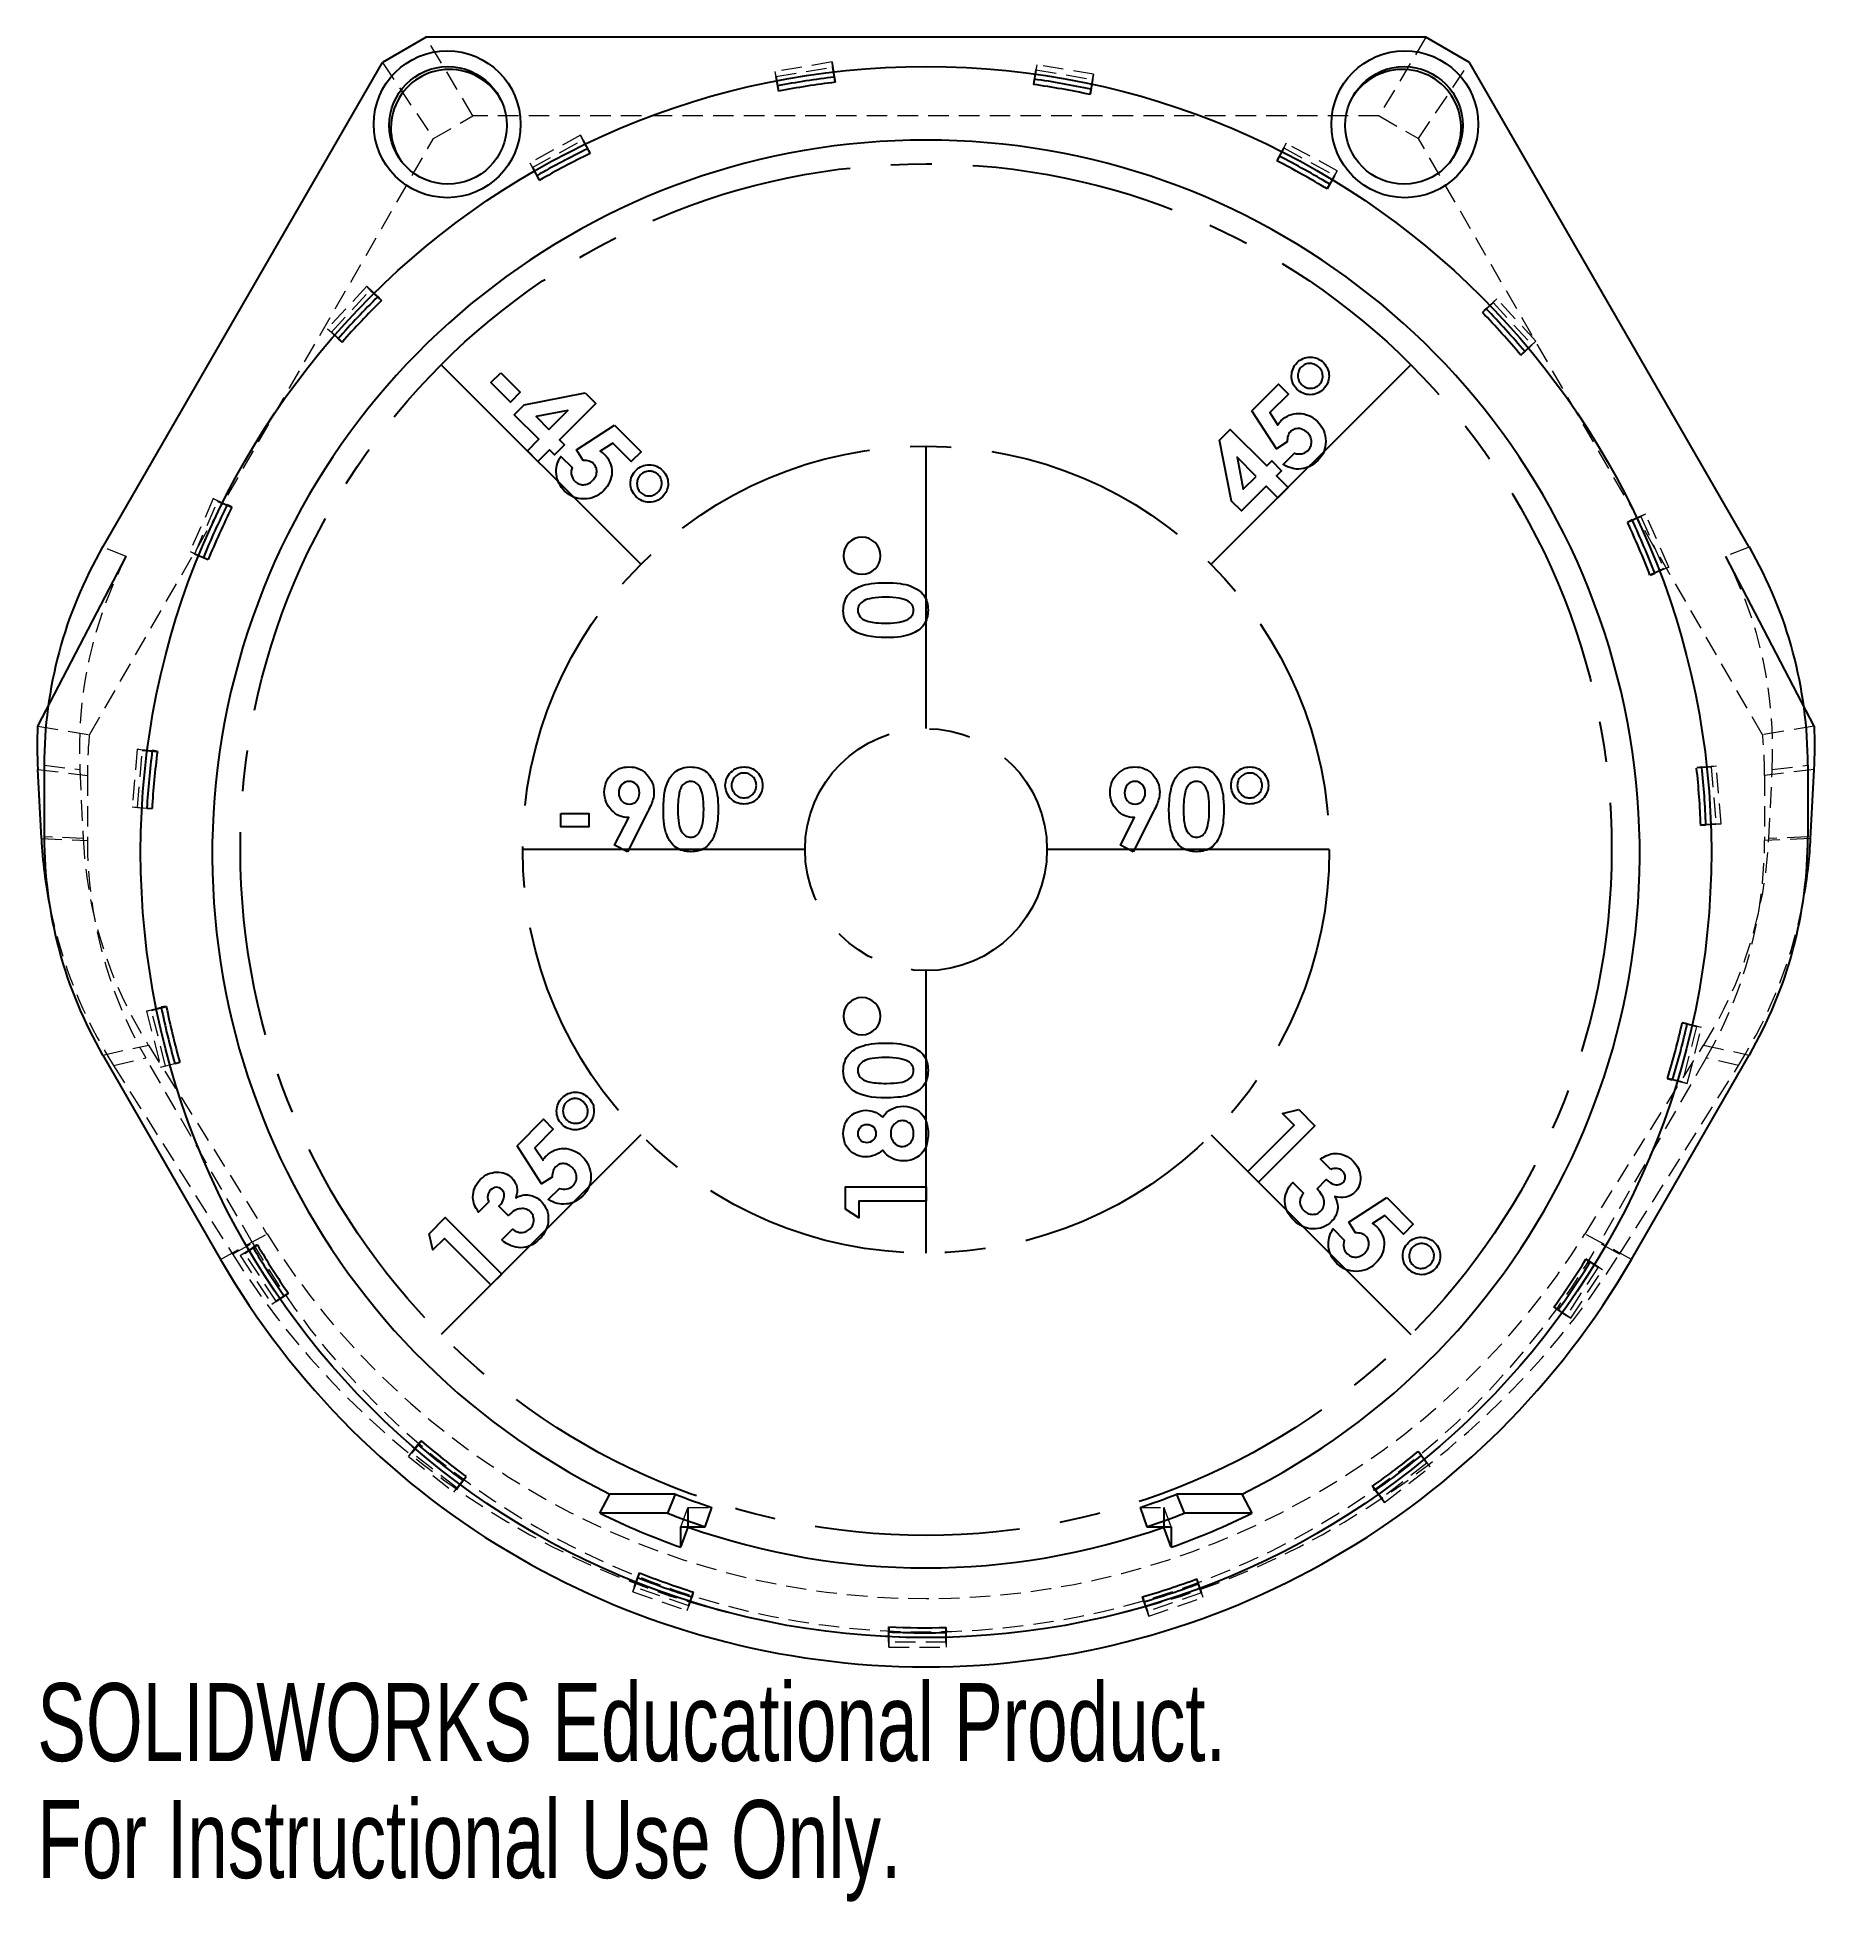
# Model space of a CAD drawing. Header units: millimetres. Extents: x -55 to 55, y -65 to 50.
import ezdxf

# ---------------------------------------------------------------- set-up
doc = ezdxf.new("R2010")
doc.units = ezdxf.units.MM
doc.linetypes.add('CENTERX2', pattern=[20.32, 12.7, -2.54, 2.54, -2.54])
doc.linetypes.add('HIDDEN', pattern=[1.905, 1.27, -0.635])
doc.styles.add('SLDTEXTSTYLE0', font='TXT', dxfattribs={"width": 0.7})

msp = doc.modelspace()

# ---------------------------------------------------------------- texts
at = {"color": 7, "linetype": 'Continuous', "char_height": 4.8336, "attachment_point": 1, "style": 'SLDTEXTSTYLE0'}
for s, insert in [('SOLIDWORKS Educational Product.', (-55.09, -51.65)), ('For Instructional Use Only.', (-55.09, -58.9))]:
    msp.add_mtext(s, dxfattribs=dict(at, insert=insert))

# ---------------------------------------------------------------- linework, layer by layer
at = {"color": 7, "linetype": 'Continuous', "lineweight": 25}
for p, q in [((-30.99, 50.34), (-33.69, 48.78)), ((30.99, 50.34), (-30.99, 50.34)), ((33.69, 48.78), (30.99, 50.34)), ((-51.03, 18.75), (-33.69, 48.78)), ((51.03, 18.75), (33.69, 48.78)), ((-9.3, 47.9), (-9.15, 47.01)), ((-5.79, 48.49), (-5.63, 47.56)), ((-5.63, 47.56), (-5.67, 47.88)), ((6.81, 48.32), (6.66, 47.42)), ((6.71, 47.74), (6.66, 47.42)), ((10.32, 47.73), (10.17, 46.8)), ((-9.21, 47.32), (-9.15, 47.01)), ((10.17, 46.8), (10.23, 47.11)), ((-21.27, 43.97), (-20.82, 43.14)), ((-20.82, 43.14), (-20.96, 43.43)), ((22.19, 43.48), (21.75, 42.68)), ((21.9, 42.97), (21.75, 42.68)), ((-24.4, 42.28), (-23.97, 41.48)), ((-24.13, 41.76), (-23.97, 41.48)), ((25.32, 41.78), (24.87, 40.95)), ((24.87, 40.95), (25.03, 41.23)), ((-34.45, 34.67), (-33.75, 34.03)), ((-33.75, 34.03), (-33.98, 34.27)), ((35.15, 33.91), (34.49, 33.29)), ((34.71, 33.52), (34.49, 33.29)), ((-36.86, 32.06), (-36.19, 31.44)), ((-36.43, 31.66), (-36.19, 31.44)), ((37.56, 31.29), (36.87, 30.65)), ((36.87, 30.65), (37.11, 30.86)), ((-43.9, 21.6), (-43.03, 21.22)), ((-43.03, 21.22), (-43.31, 21.37)), ((44.31, 20.65), (43.48, 20.28)), ((43.77, 20.43), (43.48, 20.28)), ((-55.06, 7.66), (-49.57, 18.17)), ((-45.33, 18.34), (-44.5, 17.98)), ((-44.79, 18.1), (-44.5, 17.98)), ((45.74, 17.39), (44.88, 17.01)), ((55.06, 7.66), (49.57, 18.17)), ((44.88, 17.01), (45.17, 17.13)), ((-48.58, 6.17), (-47.64, 6.09)), ((-47.64, 6.09), (-47.95, 6.14)), ((-54.83, 0.69), (-55.05, 4.96)), ((-54.65, 5.23), (-54.65, 0.79)), ((48.67, 5.13), (47.77, 5.06)), ((48.08, 5.1), (47.77, 5.06)), ((54.65, 5.23), (54.65, 0.79)), ((54.83, 0.69), (55.05, 4.96)), ((-48.29, 2.57), (-47.97, 2.55)), ((48.96, 1.58), (48.02, 1.51)), ((48.02, 1.51), (48.34, 1.53)), ((-48.01, -9.95), (-47.09, -9.72)), ((-47.09, -9.72), (-47.4, -9.77)), ((47.18, -10.8), (46.87, -10.74)), ((47.75, -10.96), (46.87, -10.74)), ((-51.03, -12.73), (-43.72, -25.39)), ((-46.56, -13.25), (-46.26, -13.18)), ((43.72, -25.39), (51.03, -12.73)), ((45.96, -14.18), (46.26, -14.26)), ((46.88, -14.41), (45.96, -14.18)), ((-42.23, -25.01), (-41.44, -24.49)), ((-41.44, -24.49), (-41.71, -24.64)), ((41.17, -25.54), (40.9, -25.38)), ((41.66, -25.88), (40.9, -25.38)), ((-40.28, -27.99), (-39.52, -27.49)), ((-39.78, -27.66), (-39.52, -27.49)), ((38.92, -28.34), (39.18, -28.52)), ((39.71, -28.86), (38.92, -28.34)), ((-31.88, -37.37), (-31.29, -36.63)), ((-31.29, -36.63), (-31.5, -36.86)), ((30.7, -37.53), (30.5, -37.3)), ((31.05, -38.01), (30.5, -37.3)), ((-29.07, -39.56), (-28.51, -38.85)), ((-28.7, -39.09), (-28.51, -38.85)), ((-20.21, -41.12), (-19.6, -39.94)), ((-15.55, -39.94), (-19.6, -39.94)), ((-15.55, -39.94), (-16.03, -41.12)), ((19.6, -39.94), (15.55, -39.94)), ((16.03, -41.12), (15.55, -39.94)), ((20.21, -41.12), (19.6, -39.94)), ((27.67, -39.45), (27.85, -39.7)), ((28.25, -40.2), (27.67, -39.45)), ((-16.03, -41.12), (-20.21, -41.12)), ((-14.75, -41.99), (-14.75, -40.76)), ((-13.68, -41.97), (-13.27, -40.76)), ((13.27, -40.76), (13.68, -41.97)), ((14.75, -40.76), (14.75, -41.99)), ((20.21, -41.12), (16.03, -41.12)), ((-15.2, -43.23), (-15.2, -41.97)), ((-15.2, -41.97), (-13.68, -41.97)), ((-15.2, -43.23), (-14.75, -41.99)), ((13.68, -41.97), (15.2, -41.97)), ((15.2, -43.23), (14.75, -41.99)), ((15.2, -41.97), (15.2, -43.23)), ((-18.07, -45.71), (-17.76, -44.81)), ((-17.76, -44.81), (-17.88, -45.1)), ((-14.7, -46.86), (-14.41, -46.01)), ((-14.5, -46.3), (-14.41, -46.01)), ((16.9, -45.47), (16.79, -45.19)), ((17.08, -46.05), (16.79, -45.19)), ((13.41, -46.31), (13.5, -46.6)), ((13.72, -47.2), (13.41, -46.31)), ((-2.3, -48.16), (-2.31, -48.47)), ((-2.3, -49.11), (-2.3, -48.16)), ((1.27, -48.51), (1.26, -48.2)), ((1.26, -49.11), (1.26, -48.2))]:
    msp.add_line(p, q, dxfattribs=at)
at = {"color": 7, "linetype": 'HIDDEN', "lineweight": 18}
for p, q in [((-28.08, 45.47), (-30.99, 50.34)), ((30.99, 50.34), (28.08, 45.47)), ((-33.69, 48.78), (-30.53, 44.06)), ((-5.82, 48.81), (-9.36, 48.22)), ((-5.79, 48.49), (-5.82, 48.81)), ((-5.82, 48.81), (-5.67, 47.88)), ((6.86, 48.64), (6.71, 47.74)), ((6.86, 48.64), (6.81, 48.32)), ((10.39, 48.05), (6.86, 48.64)), ((30.53, 44.06), (33.69, 48.78)), ((-9.36, 48.22), (-9.3, 47.9)), ((-9.36, 48.22), (-9.21, 47.32)), ((-9.3, 47.9), (-5.79, 48.49)), ((6.81, 48.32), (10.32, 47.73)), ((10.39, 48.05), (10.23, 47.11)), ((10.32, 47.73), (10.39, 48.05)), ((-26.36, 46.47), (-26.44, 46.63)), ((26.44, 46.63), (26.36, 46.47)), ((-30.53, 44.06), (-28.08, 45.47)), ((28.08, 45.47), (-28.08, 45.47)), ((28.08, 45.47), (30.53, 44.06)), ((-51.85, 7.12), (-30.53, 44.06)), ((-21.41, 44.27), (-24.56, 42.56)), ((-24.4, 42.28), (-21.27, 43.97)), ((-21.27, 43.97), (-21.41, 44.27)), ((-21.41, 44.27), (-20.96, 43.43)), ((51.85, 7.12), (30.53, 44.06)), ((22.33, 43.77), (21.9, 42.97)), ((22.33, 43.77), (22.19, 43.48)), ((22.19, 43.48), (25.32, 41.78)), ((25.48, 42.07), (22.33, 43.77)), ((-32.57, 42.72), (-32.46, 42.57)), ((-24.56, 42.56), (-24.13, 41.76)), ((-24.56, 42.56), (-24.4, 42.28)), ((25.48, 42.07), (25.03, 41.23)), ((25.32, 41.78), (25.48, 42.07)), ((32.46, 42.57), (32.57, 42.72)), ((-34.67, 34.91), (-37.1, 32.27)), ((-36.86, 32.06), (-34.45, 34.67)), ((-34.45, 34.67), (-34.67, 34.91)), ((-34.67, 34.91), (-33.98, 34.27)), ((35.38, 34.14), (34.71, 33.52)), ((35.38, 34.14), (35.15, 33.91)), ((35.15, 33.91), (37.56, 31.29)), ((37.81, 31.5), (35.38, 34.14)), ((-37.1, 32.27), (-36.86, 32.06)), ((-37.1, 32.27), (-36.43, 31.66)), ((37.81, 31.5), (37.11, 30.86)), ((37.56, 31.29), (37.81, 31.5)), ((-44.18, 21.75), (-45.62, 18.47)), ((-45.33, 18.34), (-43.9, 21.6)), ((-43.9, 21.6), (-44.18, 21.75)), ((-44.18, 21.75), (-43.31, 21.37)), ((44.6, 20.79), (43.77, 20.43)), ((44.6, 20.79), (44.31, 20.65)), ((44.31, 20.65), (45.74, 17.39)), ((46.04, 17.51), (44.6, 20.79)), ((-49.57, 18.17), (-51.03, 18.75)), ((51.03, 18.75), (49.57, 18.17)), ((-45.62, 18.47), (-45.33, 18.34)), ((-45.62, 18.47), (-44.79, 18.1)), ((46.04, 17.51), (45.17, 17.13)), ((45.74, 17.39), (46.04, 17.51)), ((-55.06, 7.66), (-51.85, 7.12)), ((55.06, 7.66), (51.85, 7.12)), ((-48.9, 6.22), (-49.2, 2.65)), ((-48.58, 6.17), (-48.9, 6.22)), ((-48.9, 6.22), (-47.95, 6.14)), ((-48.88, 2.62), (-48.58, 6.17)), ((-55.05, 4.96), (-51.97, 4.6)), ((-54.65, 5.23), (-52.45, 4.96)), ((-52.45, 4.96), (-52.25, 0.69)), ((48.99, 5.17), (48.08, 5.1)), ((48.99, 5.17), (48.67, 5.13)), ((48.67, 5.13), (48.96, 1.58)), ((49.28, 1.6), (48.99, 5.17)), ((55.05, 4.96), (51.97, 4.6)), ((52.25, 0.69), (52.45, 4.96)), ((52.45, 4.96), (54.65, 5.23)), ((-51.97, 4.6), (-51.97, 0.57)), ((51.97, 4.6), (51.97, 0.57)), ((-49.2, 2.65), (-48.88, 2.62)), ((-49.2, 2.65), (-48.29, 2.57)), ((-48.88, 2.62), (-47.97, 2.55)), ((49.28, 1.6), (48.34, 1.53)), ((48.96, 1.58), (49.28, 1.6)), ((-54.83, 0.69), (-51.97, 0.57)), ((-52.25, 0.69), (-54.65, 0.79)), ((54.83, 0.69), (51.97, 0.57)), ((54.65, 0.79), (52.25, 0.69)), ((-48.32, -10.01), (-47.4, -9.77)), ((-48.01, -9.95), (-48.32, -10.01)), ((-48.32, -10.01), (-47.44, -13.48)), ((-47.13, -13.4), (-48.01, -9.95)), ((47.75, -10.96), (46.88, -14.41)), ((48.07, -11.02), (47.18, -10.8)), ((47.19, -14.49), (48.07, -11.02)), ((48.07, -11.02), (47.75, -10.96)), ((-51.03, -12.73), (-48.2, -12.11)), ((-48.2, -12.11), (-40.85, -23.82)), ((40.85, -23.82), (48.2, -12.11)), ((48.2, -12.11), (51.03, -12.73)), ((-50.36, -13.38), (-48.36, -12.91)), ((-50.36, -13.38), (-42.99, -25.06)), ((-41.74, -24.37), (-48.36, -12.91)), ((-47.44, -13.48), (-46.56, -13.25)), ((-47.44, -13.48), (-47.13, -13.4)), ((-47.13, -13.4), (-46.26, -13.18)), ((48.36, -12.91), (41.74, -24.37)), ((42.99, -25.06), (50.36, -13.38)), ((50.36, -13.38), (48.36, -12.91)), ((47.19, -14.49), (46.26, -14.26)), ((46.88, -14.41), (47.19, -14.49)), ((-43.72, -25.39), (-40.85, -23.82)), ((43.72, -25.39), (40.85, -23.82)), ((-42.99, -25.06), (-41.74, -24.37)), ((-42.51, -25.16), (-41.71, -24.64)), ((-42.23, -25.01), (-42.51, -25.16)), ((-42.51, -25.16), (-40.55, -28.16)), ((-40.28, -27.99), (-42.23, -25.01)), ((42.99, -25.06), (41.74, -24.37)), ((41.66, -25.88), (39.71, -28.86)), ((39.97, -29.04), (41.93, -26.04)), ((41.93, -26.04), (41.17, -25.54)), ((41.93, -26.04), (41.66, -25.88)), ((-40.55, -28.16), (-39.78, -27.66)), ((-40.55, -28.16), (-40.28, -27.99)), ((39.97, -29.04), (39.18, -28.52)), ((39.71, -28.86), (39.97, -29.04)), ((-32.08, -37.61), (-31.5, -36.86)), ((-31.88, -37.37), (-32.08, -37.61)), ((-32.08, -37.61), (-29.26, -39.81)), ((-29.07, -39.56), (-31.88, -37.37)), ((31.05, -38.01), (28.25, -40.2)), ((31.26, -38.25), (30.7, -37.53)), ((31.26, -38.25), (31.05, -38.01)), ((-29.26, -39.81), (-28.7, -39.09)), ((28.43, -40.45), (31.26, -38.25)), ((-29.26, -39.81), (-29.07, -39.56)), ((28.43, -40.45), (27.85, -39.7)), ((28.25, -40.2), (28.43, -40.45)), ((-15.2, -41.97), (-14.75, -40.76)), ((-14.75, -40.76), (-13.27, -40.76)), ((13.27, -40.76), (14.75, -40.76)), ((15.2, -41.97), (14.75, -40.76)), ((-18.18, -46), (-17.88, -45.1)), ((-18.07, -45.71), (-18.18, -46)), ((-18.18, -46), (-14.8, -47.16)), ((-14.7, -46.86), (-18.07, -45.71)), ((17.08, -46.05), (13.72, -47.2)), ((17.19, -46.34), (16.9, -45.47)), ((17.19, -46.34), (17.08, -46.05)), ((-14.8, -47.16), (-14.5, -46.3)), ((-14.8, -47.16), (-14.7, -46.86)), ((13.81, -47.5), (13.5, -46.6)), ((13.72, -47.2), (13.81, -47.5)), ((13.81, -47.5), (17.19, -46.34)), ((-2.31, -49.42), (-2.31, -48.47)), ((1.27, -49.42), (1.27, -48.51)), ((-2.3, -49.11), (-2.31, -49.42)), ((-2.31, -49.42), (1.27, -49.42)), ((1.26, -49.11), (-2.3, -49.11)), ((1.27, -49.42), (1.26, -49.11))]:
    msp.add_line(p, q, dxfattribs=at)
at = {"color": 7, "linetype": 'Continuous'}
for p, q in [((-30.05, 30.05), (-17.68, 17.68)), ((30.05, 30.05), (17.68, 17.68)), ((0, 7.5), (0, 25)), ((-3.97, 18.97), (-3.97, 18.97)), ((-7.5, 0), (-25, 0)), ((25, 0), (7.5, 0)), ((0, -25), (0, -7.5)), ((-3.97, -9.55), (-3.97, -9.55)), ((-17.68, -17.68), (-30.05, -30.05)), ((17.68, -17.68), (30.05, -30.05))]:
    msp.add_line(p, q, dxfattribs=at)
at = {"color": 7, "linetype": 'Continuous', "flags": 128}
for points in [[(24.64, 30.18), (24.72, 30.09), (24.79, 29.99), (24.85, 29.9), (24.89, 29.8), (24.93, 29.69), (24.96, 29.58), (24.97, 29.47), (24.98, 29.35), (24.97, 29.24), (24.95, 29.12), (24.93, 29.01), (24.89, 28.91), (24.84, 28.81), (24.78, 28.71), (24.71, 28.62), (24.63, 28.53), (24.63, 28.53), (24.54, 28.45), (24.45, 28.38), (24.36, 28.33), (24.26, 28.28), (24.15, 28.24), (24.04, 28.21), (23.93, 28.2), (23.81, 28.19), (23.7, 28.2), (23.58, 28.21), (23.47, 28.24), (23.37, 28.28), (23.27, 28.33), (23.17, 28.39), (23.08, 28.46), (22.99, 28.54), (22.99, 28.54), (22.91, 28.63), (22.84, 28.72), (22.78, 28.81), (22.74, 28.91), (22.7, 29.02), (22.68, 29.13), (22.66, 29.24), (22.66, 29.36), (22.67, 29.48), (22.68, 29.59), (22.71, 29.7), (22.75, 29.8), (22.8, 29.9), (22.85, 30), (22.92, 30.09), (23, 30.18), (23, 30.18), (23.09, 30.26), (23.18, 30.33), (23.28, 30.38), (23.38, 30.43), (23.48, 30.47), (23.59, 30.49), (23.7, 30.51), (23.82, 30.52), (23.93, 30.51), (24.05, 30.5), (24.16, 30.47), (24.26, 30.43), (24.36, 30.38), (24.46, 30.33), (24.55, 30.26), (24.64, 30.18)], [(24.36, 29.89), (24.3, 29.94), (24.24, 29.99), (24.17, 30.03), (24.1, 30.07), (24.03, 30.09), (23.96, 30.11), (23.89, 30.12), (23.81, 30.13), (23.73, 30.13), (23.66, 30.12), (23.59, 30.1), (23.52, 30.08), (23.45, 30.05), (23.39, 30.01), (23.33, 29.96), (23.27, 29.91), (23.27, 29.91), (23.22, 29.85), (23.18, 29.79), (23.14, 29.73), (23.1, 29.66), (23.08, 29.59), (23.06, 29.52), (23.05, 29.44), (23.05, 29.36), (23.05, 29.29), (23.06, 29.21), (23.08, 29.14), (23.11, 29.07), (23.14, 29), (23.18, 28.94), (23.23, 28.88), (23.28, 28.82), (23.28, 28.82), (23.34, 28.76), (23.4, 28.72), (23.46, 28.68), (23.53, 28.65), (23.6, 28.62), (23.67, 28.6), (23.75, 28.59), (23.83, 28.59), (23.91, 28.59), (23.98, 28.6), (24.06, 28.62), (24.13, 28.64), (24.19, 28.67), (24.26, 28.71), (24.32, 28.76), (24.37, 28.81), (24.37, 28.81), (24.42, 28.86), (24.47, 28.92), (24.51, 28.99), (24.54, 29.05), (24.56, 29.12), (24.58, 29.19), (24.59, 29.27), (24.59, 29.34), (24.58, 29.42), (24.57, 29.5), (24.55, 29.57), (24.53, 29.64), (24.5, 29.71), (24.46, 29.77), (24.41, 29.83), (24.36, 29.89)], [(-26.36, 29.55), (-25.16, 28.34), (-25.16, 28.34), (-25.76, 27.73), (-25.76, 27.73), (-26.97, 28.94), (-26.97, 28.94), (-26.36, 29.55)], [(-21.13, 28.31), (-20.47, 27.64), (-20.47, 27.64), (-22.72, 25.39), (-22.72, 25.39), (-22.41, 25.08), (-22.41, 25.08), (-23.03, 24.46), (-23.03, 24.46), (-23.34, 24.77), (-23.34, 24.77), (-24.06, 24.06), (-24.06, 24.06), (-24.71, 24.71), (-24.71, 24.71), (-23.99, 25.43), (-23.99, 25.43), (-25.52, 26.95), (-25.52, 26.95), (-24.9, 27.57), (-24.9, 27.57), (-21.13, 28.31)], [(20.2, 27.2), (21.84, 28.84), (21.84, 28.84), (22.46, 28.23), (22.46, 28.23), (21.32, 27.09), (21.32, 27.09), (21.81, 26.31), (21.81, 26.31), (21.85, 26.38), (21.9, 26.45), (21.95, 26.51), (22, 26.57), (22, 26.57), (22.12, 26.68), (22.25, 26.77), (22.38, 26.85), (22.52, 26.92), (22.66, 26.97), (22.81, 27.01), (22.96, 27.03), (23.12, 27.03), (23.28, 27.02), (23.43, 27), (23.58, 26.95), (23.73, 26.9), (23.87, 26.83), (24, 26.74), (24.14, 26.63), (24.27, 26.52), (24.27, 26.52), (24.39, 26.38), (24.49, 26.25), (24.58, 26.11), (24.65, 25.96), (24.71, 25.8), (24.75, 25.64), (24.77, 25.48), (24.78, 25.31), (24.77, 25.13), (24.75, 24.97), (24.71, 24.81), (24.66, 24.66), (24.59, 24.51), (24.5, 24.37), (24.4, 24.23), (24.28, 24.11), (24.28, 24.11), (24.17, 24), (24.05, 23.91), (23.93, 23.82), (23.8, 23.75), (23.67, 23.7), (23.54, 23.65), (23.4, 23.61), (23.26, 23.59), (23.12, 23.58), (22.97, 23.58), (22.83, 23.6), (22.69, 23.63), (22.55, 23.67), (22.41, 23.72), (22.28, 23.79), (22.14, 23.87), (22.14, 23.87), (22.84, 24.57), (22.84, 24.57), (22.96, 24.53), (23.08, 24.52), (23.19, 24.52), (23.3, 24.53), (23.41, 24.56), (23.5, 24.61), (23.59, 24.67), (23.68, 24.74), (23.68, 24.74), (23.73, 24.8), (23.77, 24.86), (23.81, 24.92), (23.84, 24.98), (23.87, 25.05), (23.88, 25.12), (23.89, 25.2), (23.89, 25.27), (23.89, 25.35), (23.88, 25.43), (23.86, 25.5), (23.83, 25.57), (23.79, 25.64), (23.75, 25.71), (23.7, 25.77), (23.64, 25.84), (23.64, 25.84), (23.58, 25.89), (23.51, 25.94), (23.45, 25.99), (23.38, 26.02), (23.31, 26.05), (23.24, 26.07), (23.17, 26.09), (23.1, 26.09), (23.02, 26.09), (22.95, 26.08), (22.89, 26.07), (22.82, 26.05), (22.76, 26.02), (22.7, 25.99), (22.64, 25.95), (22.59, 25.9), (22.59, 25.9), (22.54, 25.84), (22.5, 25.78), (22.46, 25.71), (22.43, 25.63), (22.41, 25.55), (22.4, 25.46), (22.39, 25.36), (22.39, 25.26), (22.39, 25.26), (21.73, 24.84), (21.73, 24.84), (20.2, 27.2)], [(-23.37, 26.04), (-22.2, 27.21), (-22.2, 27.21), (-24.17, 26.84), (-24.17, 26.84), (-23.37, 26.04)], [(-19.3, 26.3), (-17.66, 24.66), (-17.66, 24.66), (-18.28, 24.05), (-18.28, 24.05), (-19.42, 25.19), (-19.42, 25.19), (-20.2, 24.7), (-20.2, 24.7), (-20.13, 24.65), (-20.06, 24.6), (-19.99, 24.55), (-19.94, 24.5), (-19.94, 24.5), (-19.83, 24.38), (-19.73, 24.25), (-19.65, 24.12), (-19.59, 23.99), (-19.54, 23.84), (-19.5, 23.7), (-19.48, 23.54), (-19.47, 23.39), (-19.48, 23.23), (-19.51, 23.08), (-19.55, 22.93), (-19.61, 22.78), (-19.68, 22.64), (-19.77, 22.5), (-19.87, 22.37), (-19.99, 22.24), (-19.99, 22.24), (-20.12, 22.12), (-20.26, 22.02), (-20.4, 21.93), (-20.55, 21.86), (-20.7, 21.8), (-20.86, 21.76), (-21.03, 21.74), (-21.2, 21.73), (-21.37, 21.73), (-21.54, 21.76), (-21.7, 21.8), (-21.85, 21.85), (-22, 21.92), (-22.14, 22), (-22.27, 22.11), (-22.4, 22.22), (-22.4, 22.22), (-22.51, 22.34), (-22.6, 22.45), (-22.68, 22.58), (-22.75, 22.7), (-22.81, 22.83), (-22.86, 22.97), (-22.89, 23.1), (-22.91, 23.25), (-22.92, 23.39), (-22.92, 23.53), (-22.91, 23.67), (-22.88, 23.81), (-22.84, 23.95), (-22.78, 24.09), (-22.72, 24.23), (-22.64, 24.36), (-22.64, 24.36), (-21.94, 23.67), (-21.94, 23.67), (-21.97, 23.54), (-21.99, 23.43), (-21.99, 23.31), (-21.97, 23.2), (-21.94, 23.1), (-21.9, 23), (-21.84, 22.91), (-21.77, 22.83), (-21.77, 22.83), (-21.71, 22.78), (-21.65, 22.73), (-21.59, 22.69), (-21.52, 22.66), (-21.45, 22.64), (-21.38, 22.62), (-21.31, 22.61), (-21.23, 22.61), (-21.15, 22.62), (-21.08, 22.63), (-21.01, 22.65), (-20.93, 22.68), (-20.87, 22.71), (-20.8, 22.76), (-20.73, 22.81), (-20.67, 22.87), (-20.67, 22.87), (-20.61, 22.93), (-20.56, 22.99), (-20.52, 23.06), (-20.48, 23.12), (-20.45, 23.19), (-20.43, 23.26), (-20.42, 23.34), (-20.41, 23.41), (-20.41, 23.48), (-20.42, 23.55), (-20.43, 23.62), (-20.46, 23.68), (-20.48, 23.75), (-20.52, 23.8), (-20.56, 23.86), (-20.61, 23.91), (-20.61, 23.91), (-20.66, 23.96), (-20.73, 24.01), (-20.8, 24.04), (-20.88, 24.07), (-20.96, 24.1), (-21.05, 24.11), (-21.15, 24.12), (-21.25, 24.12), (-21.25, 24.12), (-21.67, 24.78), (-21.67, 24.78), (-19.3, 26.3)], [(18.2, 25.37), (18.86, 26.04), (18.86, 26.04), (21.12, 23.78), (21.12, 23.78), (21.43, 24.09), (21.43, 24.09), (22.04, 23.48), (22.04, 23.48), (21.73, 23.17), (21.73, 23.17), (22.45, 22.45), (22.45, 22.45), (21.8, 21.8), (21.8, 21.8), (21.08, 22.52), (21.08, 22.52), (19.55, 20.99), (19.55, 20.99), (18.94, 21.6), (18.94, 21.6), (18.2, 25.37)], [(20.46, 23.13), (19.29, 24.31), (19.29, 24.31), (19.66, 22.33), (19.66, 22.33), (20.46, 23.13)], [(-16.33, 21.87), (-16.42, 21.79), (-16.51, 21.72), (-16.61, 21.66), (-16.71, 21.61), (-16.81, 21.57), (-16.92, 21.55), (-17.04, 21.53), (-17.15, 21.53), (-17.27, 21.53), (-17.38, 21.55), (-17.49, 21.58), (-17.6, 21.62), (-17.7, 21.67), (-17.79, 21.72), (-17.88, 21.79), (-17.97, 21.87), (-17.97, 21.87), (-18.05, 21.96), (-18.12, 22.05), (-18.18, 22.15), (-18.23, 22.25), (-18.27, 22.35), (-18.29, 22.46), (-18.31, 22.58), (-18.31, 22.69), (-18.31, 22.81), (-18.29, 22.92), (-18.27, 23.03), (-18.23, 23.14), (-18.18, 23.24), (-18.12, 23.34), (-18.05, 23.43), (-17.97, 23.52), (-17.97, 23.52), (-17.88, 23.6), (-17.79, 23.66), (-17.69, 23.72), (-17.59, 23.77), (-17.49, 23.8), (-17.38, 23.83), (-17.27, 23.84), (-17.15, 23.85), (-17.03, 23.84), (-16.92, 23.82), (-16.81, 23.8), (-16.7, 23.76), (-16.6, 23.71), (-16.51, 23.65), (-16.41, 23.58), (-16.33, 23.5), (-16.33, 23.5), (-16.25, 23.42), (-16.18, 23.33), (-16.12, 23.23), (-16.07, 23.13), (-16.04, 23.03), (-16.01, 22.92), (-16, 22.81), (-15.99, 22.69), (-15.99, 22.57), (-16.01, 22.46), (-16.04, 22.35), (-16.07, 22.25), (-16.12, 22.14), (-16.18, 22.05), (-16.25, 21.96), (-16.33, 21.87)], [(-16.62, 22.15), (-16.56, 22.21), (-16.51, 22.27), (-16.47, 22.33), (-16.44, 22.4), (-16.41, 22.47), (-16.39, 22.54), (-16.38, 22.62), (-16.38, 22.7), (-16.38, 22.77), (-16.39, 22.85), (-16.41, 22.92), (-16.43, 22.99), (-16.46, 23.05), (-16.5, 23.12), (-16.54, 23.17), (-16.6, 23.23), (-16.6, 23.23), (-16.65, 23.28), (-16.71, 23.33), (-16.78, 23.37), (-16.84, 23.4), (-16.91, 23.43), (-16.99, 23.44), (-17.06, 23.45), (-17.14, 23.46), (-17.22, 23.45), (-17.3, 23.44), (-17.37, 23.42), (-17.44, 23.4), (-17.5, 23.37), (-17.57, 23.33), (-17.63, 23.28), (-17.69, 23.23), (-17.69, 23.23), (-17.74, 23.17), (-17.79, 23.11), (-17.83, 23.05), (-17.86, 22.98), (-17.88, 22.91), (-17.9, 22.84), (-17.91, 22.76), (-17.92, 22.68), (-17.91, 22.6), (-17.9, 22.52), (-17.89, 22.45), (-17.86, 22.38), (-17.83, 22.31), (-17.79, 22.25), (-17.75, 22.19), (-17.7, 22.13), (-17.7, 22.13), (-17.64, 22.08), (-17.58, 22.04), (-17.52, 22), (-17.45, 21.97), (-17.39, 21.95), (-17.31, 21.93), (-17.24, 21.92), (-17.16, 21.92), (-17.08, 21.92), (-17.01, 21.93), (-16.94, 21.95), (-16.87, 21.98), (-16.8, 22.01), (-16.74, 22.05), (-16.68, 22.09), (-16.62, 22.15)], [(-5.13, 14.82), (-5.12, 14.95), (-5.11, 15.08), (-5.09, 15.2), (-5.06, 15.32), (-5.02, 15.43), (-4.98, 15.54), (-4.92, 15.64), (-4.86, 15.74), (-4.79, 15.83), (-4.71, 15.92), (-4.62, 16), (-4.52, 16.08), (-4.41, 16.15), (-4.3, 16.21), (-4.17, 16.28), (-4.04, 16.33), (-3.89, 16.38), (-3.73, 16.42), (-3.56, 16.46), (-3.38, 16.49), (-3.18, 16.51), (-2.96, 16.53), (-2.74, 16.54), (-2.5, 16.54), (-2.5, 16.54), (-2.26, 16.54), (-2.03, 16.53), (-1.81, 16.51), (-1.61, 16.49), (-1.43, 16.46), (-1.25, 16.42), (-1.09, 16.38), (-0.95, 16.33), (-0.81, 16.27), (-0.69, 16.21), (-0.57, 16.15), (-0.47, 16.08), (-0.37, 16), (-0.28, 15.93), (-0.2, 15.84), (-0.13, 15.76), (-0.07, 15.66), (-0.02, 15.56), (0.03, 15.46), (0.06, 15.35), (0.09, 15.23), (0.11, 15.11), (0.12, 14.98), (0.13, 14.85), (0.13, 14.85), (0.12, 14.72), (0.11, 14.59), (0.09, 14.47), (0.06, 14.35), (0.03, 14.24), (-0.02, 14.13), (-0.07, 14.03), (-0.13, 13.93), (-0.2, 13.84), (-0.28, 13.76), (-0.37, 13.68), (-0.46, 13.6), (-0.57, 13.53), (-0.68, 13.47), (-0.8, 13.41), (-0.93, 13.35), (-1.07, 13.3), (-1.22, 13.26), (-1.39, 13.22), (-1.58, 13.19), (-1.77, 13.17), (-1.99, 13.15), (-2.21, 13.14), (-2.45, 13.14), (-2.45, 13.14), (-2.78, 13.15), (-3.09, 13.17), (-3.38, 13.2), (-3.64, 13.24), (-3.88, 13.3), (-4.09, 13.37), (-4.28, 13.46), (-4.45, 13.55), (-4.45, 13.55), (-4.61, 13.67), (-4.75, 13.8), (-4.86, 13.95), (-4.96, 14.1), (-5.03, 14.26), (-5.09, 14.44), (-5.12, 14.63), (-5.13, 14.82)], [(-4.23, 14.85), (-4.22, 14.73), (-4.19, 14.62), (-4.14, 14.52), (-4.08, 14.42), (-4.03, 14.38), (-3.98, 14.33), (-3.93, 14.29), (-3.87, 14.26), (-3.8, 14.22), (-3.72, 14.19), (-3.63, 14.16), (-3.54, 14.14), (-3.44, 14.11), (-3.33, 14.09), (-3.21, 14.08), (-3.08, 14.06), (-2.94, 14.05), (-2.78, 14.04), (-2.62, 14.04), (-2.44, 14.04), (-2.44, 14.04), (-2.21, 14.04), (-2, 14.05), (-1.81, 14.07), (-1.64, 14.09), (-1.48, 14.13), (-1.35, 14.17), (-1.23, 14.21), (-1.13, 14.26), (-1.05, 14.32), (-0.97, 14.38), (-0.91, 14.45), (-0.86, 14.52), (-0.82, 14.6), (-0.79, 14.68), (-0.78, 14.76), (-0.77, 14.85), (-0.77, 14.85), (-0.77, 14.93), (-0.79, 15.01), (-0.82, 15.09), (-0.86, 15.16), (-0.9, 15.22), (-0.96, 15.28), (-1.03, 15.34), (-1.11, 15.39), (-1.11, 15.39), (-1.22, 15.45), (-1.35, 15.5), (-1.5, 15.54), (-1.67, 15.58), (-1.85, 15.61), (-2.05, 15.63), (-2.26, 15.64), (-2.5, 15.64), (-2.5, 15.64), (-2.73, 15.64), (-2.95, 15.63), (-3.15, 15.61), (-3.33, 15.59), (-3.49, 15.55), (-3.63, 15.52), (-3.75, 15.47), (-3.86, 15.42), (-3.94, 15.36), (-4.02, 15.3), (-4.08, 15.24), (-4.14, 15.17), (-4.18, 15.09), (-4.21, 15.01), (-4.22, 14.93), (-4.23, 14.85)], [(-18.51, -0.13), (-19.3, 0.27), (-19.3, 0.27), (-18.43, 1.99), (-18.43, 1.99), (-18.58, 1.99), (-18.73, 2.02), (-18.87, 2.05), (-19.01, 2.1), (-19.14, 2.16), (-19.26, 2.24), (-19.38, 2.34), (-19.5, 2.44), (-19.6, 2.56), (-19.69, 2.68), (-19.76, 2.81), (-19.83, 2.95), (-19.87, 3.09), (-19.91, 3.25), (-19.93, 3.4), (-19.94, 3.57), (-19.94, 3.57), (-19.93, 3.73), (-19.91, 3.88), (-19.87, 4.03), (-19.82, 4.17), (-19.76, 4.31), (-19.68, 4.44), (-19.59, 4.56), (-19.49, 4.68), (-19.37, 4.78), (-19.25, 4.87), (-19.13, 4.95), (-18.99, 5.02), (-18.86, 5.07), (-18.71, 5.1), (-18.56, 5.12), (-18.41, 5.13), (-18.41, 5.13), (-18.24, 5.12), (-18.09, 5.1), (-17.94, 5.06), (-17.8, 5.01), (-17.66, 4.94), (-17.54, 4.86), (-17.41, 4.77), (-17.3, 4.65), (-17.2, 4.53), (-17.11, 4.41), (-17.03, 4.28), (-16.97, 4.14), (-16.92, 4.01), (-16.89, 3.86), (-16.87, 3.71), (-16.86, 3.56), (-16.86, 3.56), (-16.86, 3.45), (-16.88, 3.33), (-16.9, 3.21), (-16.93, 3.1), (-16.95, 3.03), (-16.97, 2.96), (-17, 2.88), (-17.04, 2.8), (-17.08, 2.7), (-17.13, 2.6), (-17.18, 2.49), (-17.24, 2.37), (-17.24, 2.37), (-18.51, -0.13)], [(-14.6, 5.13), (-14.47, 5.12), (-14.34, 5.11), (-14.22, 5.09), (-14.11, 5.06), (-13.99, 5.02), (-13.89, 4.98), (-13.78, 4.92), (-13.68, 4.86), (-13.59, 4.79), (-13.5, 4.71), (-13.42, 4.62), (-13.35, 4.52), (-13.27, 4.41), (-13.21, 4.3), (-13.15, 4.17), (-13.09, 4.04), (-13.04, 3.89), (-13, 3.73), (-12.97, 3.56), (-12.94, 3.38), (-12.91, 3.18), (-12.9, 2.96), (-12.89, 2.74), (-12.88, 2.5), (-12.88, 2.5), (-12.89, 2.26), (-12.9, 2.03), (-12.91, 1.81), (-12.94, 1.61), (-12.97, 1.43), (-13, 1.25), (-13.05, 1.09), (-13.1, 0.95), (-13.15, 0.81), (-13.21, 0.69), (-13.28, 0.57), (-13.35, 0.47), (-13.42, 0.37), (-13.5, 0.28), (-13.58, 0.2), (-13.67, 0.13), (-13.76, 0.07), (-13.86, 0.02), (-13.96, -0.03), (-14.07, -0.06), (-14.19, -0.09), (-14.31, -0.11), (-14.44, -0.12), (-14.57, -0.13), (-14.57, -0.13), (-14.71, -0.12), (-14.83, -0.11), (-14.96, -0.09), (-15.08, -0.06), (-15.19, -0.03), (-15.29, 0.02), (-15.39, 0.07), (-15.49, 0.13), (-15.58, 0.2), (-15.67, 0.28), (-15.75, 0.37), (-15.82, 0.46), (-15.89, 0.57), (-15.96, 0.68), (-16.02, 0.8), (-16.07, 0.93), (-16.12, 1.07), (-16.16, 1.23), (-16.2, 1.39), (-16.23, 1.58), (-16.25, 1.77), (-16.27, 1.99), (-16.28, 2.21), (-16.28, 2.45), (-16.28, 2.45), (-16.28, 2.78), (-16.26, 3.09), (-16.22, 3.38), (-16.18, 3.64), (-16.12, 3.88), (-16.05, 4.09), (-15.97, 4.28), (-15.87, 4.45), (-15.87, 4.45), (-15.75, 4.61), (-15.62, 4.75), (-15.48, 4.86), (-15.32, 4.96), (-15.16, 5.03), (-14.98, 5.09), (-14.8, 5.12), (-14.6, 5.13)], [(-10.13, 3.97), (-10.13, 3.86), (-10.15, 3.74), (-10.18, 3.63), (-10.21, 3.53), (-10.26, 3.43), (-10.32, 3.33), (-10.39, 3.24), (-10.47, 3.15), (-10.55, 3.08), (-10.64, 3.01), (-10.74, 2.95), (-10.84, 2.9), (-10.94, 2.87), (-11.05, 2.84), (-11.17, 2.83), (-11.29, 2.82), (-11.29, 2.82), (-11.4, 2.83), (-11.52, 2.84), (-11.63, 2.87), (-11.73, 2.9), (-11.83, 2.95), (-11.93, 3.01), (-12.02, 3.08), (-12.1, 3.16), (-12.18, 3.24), (-12.25, 3.33), (-12.31, 3.43), (-12.35, 3.53), (-12.39, 3.64), (-12.41, 3.75), (-12.43, 3.86), (-12.44, 3.98), (-12.44, 3.98), (-12.43, 4.1), (-12.41, 4.21), (-12.39, 4.32), (-12.35, 4.42), (-12.3, 4.52), (-12.24, 4.62), (-12.17, 4.71), (-12.09, 4.79), (-12, 4.87), (-11.91, 4.94), (-11.82, 5), (-11.72, 5.04), (-11.61, 5.08), (-11.5, 5.11), (-11.39, 5.12), (-11.28, 5.13), (-11.28, 5.13), (-11.16, 5.12), (-11.05, 5.11), (-10.94, 5.08), (-10.84, 5.04), (-10.74, 5), (-10.64, 4.94), (-10.55, 4.87), (-10.46, 4.79), (-10.38, 4.71), (-10.32, 4.62), (-10.26, 4.52), (-10.21, 4.42), (-10.18, 4.32), (-10.15, 4.21), (-10.13, 4.09), (-10.13, 3.97)], [(-10.51, 3.97), (-10.52, 4.05), (-10.53, 4.13), (-10.54, 4.2), (-10.57, 4.27), (-10.6, 4.34), (-10.64, 4.4), (-10.68, 4.46), (-10.73, 4.52), (-10.79, 4.57), (-10.85, 4.62), (-10.91, 4.66), (-10.98, 4.69), (-11.05, 4.71), (-11.12, 4.73), (-11.19, 4.74), (-11.27, 4.74), (-11.27, 4.74), (-11.35, 4.74), (-11.43, 4.73), (-11.5, 4.71), (-11.57, 4.69), (-11.64, 4.66), (-11.7, 4.62), (-11.76, 4.57), (-11.82, 4.52), (-11.88, 4.46), (-11.92, 4.4), (-11.96, 4.34), (-11.99, 4.27), (-12.02, 4.2), (-12.04, 4.13), (-12.05, 4.05), (-12.05, 3.98), (-12.05, 3.98), (-12.05, 3.9), (-12.04, 3.83), (-12.02, 3.75), (-11.99, 3.68), (-11.96, 3.62), (-11.92, 3.55), (-11.88, 3.49), (-11.82, 3.43), (-11.76, 3.38), (-11.7, 3.33), (-11.64, 3.29), (-11.57, 3.26), (-11.5, 3.24), (-11.43, 3.22), (-11.35, 3.21), (-11.28, 3.21), (-11.28, 3.21), (-11.2, 3.21), (-11.12, 3.22), (-11.05, 3.24), (-10.98, 3.26), (-10.92, 3.29), (-10.86, 3.33), (-10.8, 3.38), (-10.74, 3.43), (-10.69, 3.49), (-10.64, 3.55), (-10.6, 3.61), (-10.57, 3.68), (-10.54, 3.75), (-10.53, 3.82), (-10.52, 3.89), (-10.51, 3.97)], [(12.84, -0.13), (12.05, 0.27), (12.05, 0.27), (12.92, 1.99), (12.92, 1.99), (12.76, 1.99), (12.62, 2.02), (12.47, 2.05), (12.34, 2.1), (12.21, 2.16), (12.08, 2.24), (11.96, 2.34), (11.85, 2.44), (11.75, 2.56), (11.66, 2.68), (11.58, 2.81), (11.52, 2.95), (11.47, 3.09), (11.44, 3.25), (11.42, 3.4), (11.41, 3.57), (11.41, 3.57), (11.42, 3.73), (11.44, 3.88), (11.47, 4.03), (11.52, 4.17), (11.59, 4.31), (11.66, 4.44), (11.75, 4.56), (11.86, 4.68), (11.97, 4.78), (12.09, 4.87), (12.22, 4.95), (12.35, 5.02), (12.49, 5.07), (12.64, 5.1), (12.79, 5.12), (12.94, 5.13), (12.94, 5.13), (13.1, 5.12), (13.26, 5.1), (13.41, 5.06), (13.55, 5.01), (13.68, 4.94), (13.81, 4.86), (13.93, 4.77), (14.05, 4.65), (14.15, 4.53), (14.24, 4.41), (14.31, 4.28), (14.38, 4.14), (14.43, 4.01), (14.46, 3.86), (14.48, 3.71), (14.49, 3.56), (14.49, 3.56), (14.48, 3.45), (14.47, 3.33), (14.45, 3.21), (14.42, 3.1), (14.4, 3.03), (14.38, 2.96), (14.34, 2.88), (14.31, 2.8), (14.27, 2.7), (14.22, 2.6), (14.17, 2.49), (14.11, 2.37), (14.11, 2.37), (12.84, -0.13)], [(16.75, 5.13), (16.88, 5.12), (17, 5.11), (17.12, 5.09), (17.24, 5.06), (17.35, 5.02), (17.46, 4.98), (17.56, 4.92), (17.66, 4.86), (17.75, 4.79), (17.84, 4.71), (17.92, 4.62), (18, 4.52), (18.07, 4.41), (18.14, 4.3), (18.2, 4.17), (18.25, 4.04), (18.3, 3.89), (18.34, 3.73), (18.38, 3.56), (18.41, 3.38), (18.43, 3.18), (18.45, 2.96), (18.46, 2.74), (18.46, 2.5), (18.46, 2.5), (18.46, 2.26), (18.45, 2.03), (18.43, 1.81), (18.41, 1.61), (18.38, 1.43), (18.34, 1.25), (18.3, 1.09), (18.25, 0.95), (18.19, 0.81), (18.13, 0.69), (18.07, 0.57), (18, 0.47), (17.93, 0.37), (17.85, 0.28), (17.77, 0.2), (17.68, 0.13), (17.59, 0.07), (17.49, 0.02), (17.38, -0.03), (17.27, -0.06), (17.16, -0.09), (17.04, -0.11), (16.91, -0.12), (16.77, -0.13), (16.77, -0.13), (16.64, -0.12), (16.51, -0.11), (16.39, -0.09), (16.27, -0.06), (16.16, -0.03), (16.05, 0.02), (15.95, 0.07), (15.86, 0.13), (15.77, 0.2), (15.68, 0.28), (15.6, 0.37), (15.52, 0.46), (15.45, 0.57), (15.39, 0.68), (15.33, 0.8), (15.27, 0.93), (15.23, 1.07), (15.18, 1.23), (15.15, 1.39), (15.12, 1.58), (15.09, 1.77), (15.08, 1.99), (15.07, 2.21), (15.06, 2.45), (15.06, 2.45), (15.07, 2.78), (15.09, 3.09), (15.12, 3.38), (15.17, 3.64), (15.22, 3.88), (15.3, 4.09), (15.38, 4.28), (15.47, 4.45), (15.47, 4.45), (15.59, 4.61), (15.73, 4.75), (15.87, 4.86), (16.02, 4.96), (16.19, 5.03), (16.36, 5.09), (16.55, 5.12), (16.75, 5.13)], [(21.22, 3.97), (21.21, 3.86), (21.2, 3.74), (21.17, 3.63), (21.13, 3.53), (21.09, 3.43), (21.03, 3.33), (20.96, 3.24), (20.88, 3.15), (20.79, 3.08), (20.7, 3.01), (20.61, 2.95), (20.51, 2.9), (20.4, 2.87), (20.29, 2.84), (20.18, 2.83), (20.06, 2.82), (20.06, 2.82), (19.94, 2.83), (19.83, 2.84), (19.72, 2.87), (19.62, 2.9), (19.52, 2.95), (19.42, 3.01), (19.33, 3.08), (19.24, 3.16), (19.17, 3.24), (19.1, 3.33), (19.04, 3.43), (18.99, 3.53), (18.96, 3.64), (18.93, 3.75), (18.92, 3.86), (18.91, 3.98), (18.91, 3.98), (18.92, 4.1), (18.93, 4.21), (18.96, 4.32), (19, 4.42), (19.04, 4.52), (19.1, 4.62), (19.17, 4.71), (19.25, 4.79), (19.34, 4.87), (19.43, 4.94), (19.53, 5), (19.63, 5.04), (19.73, 5.08), (19.84, 5.11), (19.95, 5.12), (20.07, 5.13), (20.07, 5.13), (20.19, 5.12), (20.3, 5.11), (20.41, 5.08), (20.51, 5.04), (20.61, 5), (20.71, 4.94), (20.8, 4.87), (20.88, 4.79), (20.96, 4.71), (21.03, 4.62), (21.09, 4.52), (21.13, 4.42), (21.17, 4.32), (21.2, 4.21), (21.21, 4.09), (21.22, 3.97)], [(20.83, 3.97), (20.83, 4.05), (20.82, 4.13), (20.8, 4.2), (20.78, 4.27), (20.75, 4.34), (20.71, 4.4), (20.66, 4.46), (20.61, 4.52), (20.55, 4.57), (20.5, 4.62), (20.43, 4.66), (20.37, 4.69), (20.3, 4.71), (20.23, 4.73), (20.15, 4.74), (20.07, 4.74), (20.07, 4.74), (19.99, 4.74), (19.92, 4.73), (19.84, 4.71), (19.77, 4.69), (19.71, 4.66), (19.64, 4.62), (19.58, 4.57), (19.52, 4.52), (19.47, 4.46), (19.42, 4.4), (19.38, 4.34), (19.35, 4.27), (19.33, 4.2), (19.31, 4.13), (19.3, 4.05), (19.29, 3.98), (19.29, 3.98), (19.3, 3.9), (19.31, 3.83), (19.33, 3.75), (19.35, 3.68), (19.39, 3.62), (19.42, 3.55), (19.47, 3.49), (19.53, 3.43), (19.58, 3.38), (19.65, 3.33), (19.71, 3.29), (19.78, 3.26), (19.85, 3.24), (19.92, 3.22), (19.99, 3.21), (20.07, 3.21), (20.07, 3.21), (20.15, 3.21), (20.22, 3.22), (20.29, 3.24), (20.36, 3.26), (20.43, 3.29), (20.49, 3.33), (20.55, 3.38), (20.61, 3.43), (20.66, 3.49), (20.71, 3.55), (20.75, 3.61), (20.78, 3.68), (20.8, 3.75), (20.82, 3.82), (20.83, 3.89), (20.83, 3.97)], [(-18.39, 2.82), (-18.26, 2.83), (-18.14, 2.87), (-18.03, 2.93), (-17.94, 3.02), (-17.86, 3.13), (-17.8, 3.25), (-17.77, 3.38), (-17.76, 3.52), (-17.76, 3.52), (-17.77, 3.66), (-17.8, 3.8), (-17.86, 3.92), (-17.95, 4.03), (-18.04, 4.12), (-18.15, 4.18), (-18.27, 4.22), (-18.39, 4.23), (-18.39, 4.23), (-18.52, 4.22), (-18.64, 4.18), (-18.75, 4.12), (-18.85, 4.03), (-18.93, 3.92), (-18.99, 3.8), (-19.03, 3.67), (-19.04, 3.52), (-19.04, 3.52), (-19.03, 3.38), (-18.99, 3.25), (-18.93, 3.13), (-18.85, 3.02), (-18.75, 2.93), (-18.64, 2.87), (-18.52, 2.83), (-18.39, 2.82)], [(-14.58, 4.23), (-14.69, 4.22), (-14.8, 4.19), (-14.91, 4.14), (-15, 4.08), (-15.05, 4.03), (-15.09, 3.99), (-15.13, 3.93), (-15.17, 3.87), (-15.2, 3.8), (-15.23, 3.72), (-15.26, 3.64), (-15.29, 3.54), (-15.31, 3.44), (-15.33, 3.33), (-15.35, 3.21), (-15.36, 3.08), (-15.37, 2.94), (-15.38, 2.78), (-15.38, 2.62), (-15.38, 2.44), (-15.38, 2.44), (-15.38, 2.21), (-15.37, 2), (-15.35, 1.81), (-15.33, 1.64), (-15.3, 1.48), (-15.26, 1.35), (-15.21, 1.23), (-15.16, 1.13), (-15.1, 1.05), (-15.04, 0.97), (-14.97, 0.91), (-14.9, 0.86), (-14.83, 0.82), (-14.75, 0.79), (-14.66, 0.78), (-14.58, 0.77), (-14.58, 0.77), (-14.49, 0.77), (-14.41, 0.79), (-14.34, 0.82), (-14.27, 0.86), (-14.2, 0.9), (-14.14, 0.96), (-14.08, 1.03), (-14.03, 1.11), (-14.03, 1.11), (-13.97, 1.22), (-13.92, 1.35), (-13.88, 1.5), (-13.84, 1.67), (-13.82, 1.85), (-13.8, 2.05), (-13.79, 2.26), (-13.78, 2.5), (-13.78, 2.5), (-13.79, 2.73), (-13.8, 2.95), (-13.81, 3.15), (-13.84, 3.33), (-13.87, 3.49), (-13.91, 3.63), (-13.95, 3.75), (-14, 3.86), (-14.06, 3.94), (-14.12, 4.02), (-14.19, 4.08), (-14.26, 4.14), (-14.33, 4.18), (-14.41, 4.21), (-14.49, 4.22), (-14.58, 4.23)], [(12.96, 2.82), (13.09, 2.83), (13.21, 2.87), (13.31, 2.93), (13.41, 3.02), (13.49, 3.13), (13.54, 3.25), (13.58, 3.38), (13.59, 3.52), (13.59, 3.52), (13.58, 3.66), (13.54, 3.8), (13.48, 3.92), (13.4, 4.03), (13.3, 4.12), (13.19, 4.18), (13.08, 4.22), (12.96, 4.23), (12.96, 4.23), (12.83, 4.22), (12.71, 4.18), (12.6, 4.12), (12.5, 4.03), (12.41, 3.92), (12.36, 3.8), (12.32, 3.67), (12.31, 3.52), (12.31, 3.52), (12.32, 3.38), (12.35, 3.25), (12.41, 3.13), (12.49, 3.02), (12.59, 2.93), (12.7, 2.87), (12.83, 2.83), (12.96, 2.82)], [(16.77, 4.23), (16.65, 4.22), (16.54, 4.19), (16.44, 4.14), (16.34, 4.08), (16.3, 4.03), (16.26, 3.99), (16.22, 3.93), (16.18, 3.87), (16.15, 3.8), (16.11, 3.72), (16.09, 3.64), (16.06, 3.54), (16.04, 3.44), (16.02, 3.33), (16, 3.21), (15.99, 3.08), (15.98, 2.94), (15.97, 2.78), (15.96, 2.62), (15.96, 2.44), (15.96, 2.44), (15.97, 2.21), (15.98, 2), (15.99, 1.81), (16.02, 1.64), (16.05, 1.48), (16.09, 1.35), (16.13, 1.23), (16.19, 1.13), (16.24, 1.05), (16.31, 0.97), (16.37, 0.91), (16.44, 0.86), (16.52, 0.82), (16.6, 0.79), (16.68, 0.78), (16.77, 0.77), (16.77, 0.77), (16.85, 0.77), (16.93, 0.79), (17.01, 0.82), (17.08, 0.86), (17.15, 0.9), (17.21, 0.96), (17.26, 1.03), (17.32, 1.11), (17.32, 1.11), (17.38, 1.22), (17.43, 1.35), (17.47, 1.5), (17.5, 1.67), (17.53, 1.85), (17.55, 2.05), (17.56, 2.26), (17.56, 2.5), (17.56, 2.5), (17.56, 2.73), (17.55, 2.95), (17.53, 3.15), (17.51, 3.33), (17.48, 3.49), (17.44, 3.63), (17.39, 3.75), (17.34, 3.86), (17.29, 3.94), (17.22, 4.02), (17.16, 4.08), (17.09, 4.14), (17.02, 4.18), (16.94, 4.21), (16.86, 4.22), (16.77, 4.23)], [(-22.63, 2.24), (-20.9, 2.24), (-20.9, 2.24), (-20.9, 1.41), (-20.9, 1.41), (-22.63, 1.41), (-22.63, 1.41), (-22.63, 2.24)], [(-5.13, -13.7), (-5.12, -13.57), (-5.11, -13.45), (-5.09, -13.32), (-5.06, -13.21), (-5.02, -13.1), (-4.98, -12.99), (-4.92, -12.89), (-4.86, -12.79), (-4.79, -12.69), (-4.71, -12.61), (-4.62, -12.53), (-4.52, -12.45), (-4.41, -12.38), (-4.3, -12.31), (-4.17, -12.25), (-4.04, -12.2), (-3.89, -12.15), (-3.73, -12.1), (-3.56, -12.07), (-3.38, -12.04), (-3.18, -12.02), (-2.96, -12), (-2.74, -11.99), (-2.5, -11.99), (-2.5, -11.99), (-2.26, -11.99), (-2.03, -12), (-1.81, -12.02), (-1.61, -12.04), (-1.43, -12.07), (-1.25, -12.11), (-1.09, -12.15), (-0.95, -12.2), (-0.81, -12.25), (-0.69, -12.31), (-0.57, -12.38), (-0.47, -12.45), (-0.37, -12.52), (-0.28, -12.6), (-0.2, -12.68), (-0.13, -12.77), (-0.07, -12.86), (-0.02, -12.96), (0.03, -13.06), (0.06, -13.18), (0.09, -13.29), (0.11, -13.41), (0.12, -13.54), (0.13, -13.67), (0.13, -13.67), (0.12, -13.81), (0.11, -13.94), (0.09, -14.06), (0.06, -14.18), (0.03, -14.29), (-0.02, -14.4), (-0.07, -14.5), (-0.13, -14.59), (-0.2, -14.68), (-0.28, -14.77), (-0.37, -14.85), (-0.46, -14.92), (-0.57, -14.99), (-0.68, -15.06), (-0.8, -15.12), (-0.93, -15.17), (-1.07, -15.22), (-1.22, -15.27), (-1.39, -15.3), (-1.58, -15.33), (-1.77, -15.35), (-1.99, -15.37), (-2.21, -15.38), (-2.45, -15.38), (-2.45, -15.38), (-2.78, -15.38), (-3.09, -15.36), (-3.38, -15.33), (-3.64, -15.28), (-3.88, -15.22), (-4.09, -15.15), (-4.28, -15.07), (-4.45, -14.97), (-4.45, -14.97), (-4.61, -14.85), (-4.75, -14.72), (-4.86, -14.58), (-4.96, -14.43), (-5.03, -14.26), (-5.09, -14.09), (-5.12, -13.9), (-5.13, -13.7)], [(-4.23, -13.68), (-4.22, -13.8), (-4.19, -13.91), (-4.14, -14.01), (-4.08, -14.1), (-4.03, -14.15), (-3.98, -14.19), (-3.93, -14.23), (-3.87, -14.27), (-3.8, -14.3), (-3.72, -14.33), (-3.63, -14.36), (-3.54, -14.39), (-3.44, -14.41), (-3.33, -14.43), (-3.21, -14.45), (-3.08, -14.46), (-2.94, -14.47), (-2.78, -14.48), (-2.62, -14.49), (-2.44, -14.49), (-2.44, -14.49), (-2.21, -14.48), (-2, -14.47), (-1.81, -14.46), (-1.64, -14.43), (-1.48, -14.4), (-1.35, -14.36), (-1.23, -14.31), (-1.13, -14.26), (-1.05, -14.2), (-0.97, -14.14), (-0.91, -14.07), (-0.86, -14), (-0.82, -13.93), (-0.79, -13.85), (-0.78, -13.77), (-0.77, -13.68), (-0.77, -13.68), (-0.77, -13.59), (-0.79, -13.52), (-0.82, -13.44), (-0.86, -13.37), (-0.9, -13.3), (-0.96, -13.24), (-1.03, -13.18), (-1.11, -13.13), (-1.11, -13.13), (-1.22, -13.07), (-1.35, -13.02), (-1.5, -12.98), (-1.67, -12.95), (-1.85, -12.92), (-2.05, -12.9), (-2.26, -12.89), (-2.5, -12.88), (-2.5, -12.88), (-2.73, -12.89), (-2.95, -12.9), (-3.15, -12.92), (-3.33, -12.94), (-3.49, -12.97), (-3.63, -13.01), (-3.75, -13.05), (-3.86, -13.11), (-3.94, -13.16), (-4.02, -13.23), (-4.08, -13.29), (-4.14, -13.36), (-4.18, -13.43), (-4.21, -13.51), (-4.22, -13.59), (-4.23, -13.68)], [(-20.92, -15.38), (-20.84, -15.47), (-20.77, -15.56), (-20.71, -15.66), (-20.66, -15.76), (-20.62, -15.86), (-20.6, -15.97), (-20.58, -16.08), (-20.58, -16.2), (-20.58, -16.32), (-20.6, -16.43), (-20.63, -16.54), (-20.67, -16.64), (-20.71, -16.74), (-20.77, -16.84), (-20.84, -16.93), (-20.92, -17.02), (-20.92, -17.02), (-21.01, -17.1), (-21.1, -17.17), (-21.2, -17.23), (-21.3, -17.28), (-21.4, -17.31), (-21.51, -17.34), (-21.62, -17.36), (-21.74, -17.36), (-21.86, -17.36), (-21.97, -17.34), (-22.08, -17.31), (-22.19, -17.28), (-22.29, -17.23), (-22.38, -17.17), (-22.48, -17.1), (-22.57, -17.01), (-22.57, -17.01), (-22.64, -16.93), (-22.71, -16.84), (-22.77, -16.74), (-22.82, -16.64), (-22.85, -16.54), (-22.88, -16.43), (-22.89, -16.31), (-22.9, -16.2), (-22.89, -16.08), (-22.87, -15.96), (-22.84, -15.85), (-22.81, -15.75), (-22.76, -15.65), (-22.7, -15.55), (-22.63, -15.46), (-22.55, -15.38), (-22.55, -15.38), (-22.47, -15.3), (-22.37, -15.23), (-22.28, -15.17), (-22.18, -15.12), (-22.07, -15.09), (-21.97, -15.06), (-21.85, -15.04), (-21.74, -15.04), (-21.62, -15.04), (-21.51, -15.06), (-21.4, -15.08), (-21.29, -15.12), (-21.19, -15.17), (-21.1, -15.23), (-21.01, -15.3), (-20.92, -15.38)], [(-21.2, -15.67), (-21.26, -15.61), (-21.32, -15.56), (-21.38, -15.52), (-21.45, -15.49), (-21.52, -15.46), (-21.59, -15.44), (-21.67, -15.43), (-21.74, -15.43), (-21.82, -15.43), (-21.9, -15.44), (-21.97, -15.45), (-22.04, -15.48), (-22.1, -15.51), (-22.16, -15.55), (-22.22, -15.59), (-22.28, -15.64), (-22.28, -15.64), (-22.33, -15.7), (-22.38, -15.76), (-22.42, -15.83), (-22.45, -15.89), (-22.47, -15.96), (-22.49, -16.03), (-22.5, -16.11), (-22.51, -16.19), (-22.5, -16.27), (-22.49, -16.34), (-22.47, -16.42), (-22.45, -16.49), (-22.41, -16.55), (-22.38, -16.62), (-22.33, -16.68), (-22.28, -16.74), (-22.28, -16.74), (-22.22, -16.79), (-22.16, -16.84), (-22.09, -16.87), (-22.03, -16.91), (-21.96, -16.93), (-21.88, -16.95), (-21.81, -16.96), (-21.73, -16.96), (-21.65, -16.96), (-21.57, -16.95), (-21.5, -16.94), (-21.43, -16.91), (-21.36, -16.88), (-21.3, -16.84), (-21.24, -16.8), (-21.18, -16.75), (-21.18, -16.75), (-21.13, -16.69), (-21.09, -16.63), (-21.05, -16.57), (-21.02, -16.5), (-20.99, -16.43), (-20.98, -16.36), (-20.97, -16.29), (-20.97, -16.21), (-20.97, -16.13), (-20.98, -16.06), (-21, -15.98), (-21.02, -15.92), (-21.06, -15.85), (-21.1, -15.79), (-21.14, -15.72), (-21.2, -15.67)], [(-2.69, -16.58), (-2.58, -16.43), (-2.44, -16.29), (-2.3, -16.17), (-2.14, -16.08), (-1.96, -16), (-1.78, -15.94), (-1.59, -15.91), (-1.4, -15.9), (-1.4, -15.9), (-1.19, -15.91), (-0.99, -15.95), (-0.79, -16.02), (-0.6, -16.11), (-0.43, -16.22), (-0.29, -16.36), (-0.16, -16.51), (-0.06, -16.68), (-0.01, -16.77), (0.02, -16.87), (0.06, -16.97), (0.08, -17.08), (0.1, -17.2), (0.12, -17.32), (0.13, -17.45), (0.13, -17.58), (0.13, -17.58), (0.13, -17.73), (0.12, -17.87), (0.1, -17.99), (0.08, -18.12), (0.06, -18.23), (0.03, -18.34), (-0.01, -18.43), (-0.05, -18.53), (-0.15, -18.69), (-0.27, -18.84), (-0.42, -18.97), (-0.59, -19.08), (-0.77, -19.18), (-0.97, -19.24), (-1.18, -19.28), (-1.4, -19.29), (-1.4, -19.29), (-1.59, -19.28), (-1.78, -19.25), (-1.95, -19.2), (-2.12, -19.13), (-2.27, -19.03), (-2.42, -18.92), (-2.56, -18.78), (-2.69, -18.62), (-2.69, -18.62), (-2.81, -18.72), (-2.93, -18.8), (-3.05, -18.88), (-3.18, -18.93), (-3.31, -18.98), (-3.45, -19.01), (-3.58, -19.03), (-3.73, -19.04), (-3.73, -19.04), (-3.92, -19.03), (-4.1, -18.99), (-4.28, -18.94), (-4.44, -18.86), (-4.6, -18.76), (-4.73, -18.64), (-4.85, -18.5), (-4.95, -18.35), (-5.03, -18.18), (-5.08, -17.99), (-5.12, -17.8), (-5.13, -17.59), (-5.13, -17.59), (-5.12, -17.38), (-5.08, -17.19), (-5.03, -17.01), (-4.95, -16.84), (-4.85, -16.69), (-4.73, -16.56), (-4.59, -16.44), (-4.43, -16.34), (-4.26, -16.26), (-4.08, -16.2), (-3.9, -16.17), (-3.71, -16.15), (-3.71, -16.15), (-3.58, -16.16), (-3.45, -16.18), (-3.33, -16.21), (-3.21, -16.25), (-3.09, -16.3), (-2.97, -16.38), (-2.83, -16.47), (-2.69, -16.58)], [(23.11, -16.11), (24.11, -17.11), (24.11, -17.11), (20.61, -20.61), (20.61, -20.61), (19.95, -19.95), (19.95, -19.95), (22.82, -17.07), (22.82, -17.07), (22.1, -16.35), (22.1, -16.35), (23.11, -16.11)], [(-25.35, -18.35), (-23.71, -16.71), (-23.71, -16.71), (-23.1, -17.33), (-23.1, -17.33), (-24.24, -18.47), (-24.24, -18.47), (-23.74, -19.25), (-23.74, -19.25), (-23.7, -19.17), (-23.65, -19.1), (-23.6, -19.04), (-23.55, -18.99), (-23.55, -18.99), (-23.43, -18.88), (-23.3, -18.78), (-23.17, -18.7), (-23.03, -18.63), (-22.89, -18.58), (-22.74, -18.55), (-22.59, -18.53), (-22.44, -18.52), (-22.28, -18.53), (-22.12, -18.56), (-21.97, -18.6), (-21.83, -18.66), (-21.69, -18.73), (-21.55, -18.82), (-21.42, -18.92), (-21.29, -19.04), (-21.29, -19.04), (-21.17, -19.17), (-21.07, -19.31), (-20.98, -19.45), (-20.9, -19.6), (-20.85, -19.75), (-20.81, -19.91), (-20.78, -20.08), (-20.77, -20.25), (-20.78, -20.42), (-20.8, -20.59), (-20.84, -20.75), (-20.9, -20.9), (-20.97, -21.05), (-21.05, -21.19), (-21.15, -21.32), (-21.27, -21.45), (-21.27, -21.45), (-21.39, -21.55), (-21.5, -21.65), (-21.63, -21.73), (-21.75, -21.8), (-21.88, -21.86), (-22.01, -21.9), (-22.15, -21.94), (-22.29, -21.96), (-22.44, -21.97), (-22.58, -21.97), (-22.72, -21.95), (-22.86, -21.93), (-23, -21.89), (-23.14, -21.83), (-23.28, -21.77), (-23.41, -21.69), (-23.41, -21.69), (-22.71, -20.99), (-22.71, -20.99), (-22.59, -21.02), (-22.48, -21.04), (-22.36, -21.04), (-22.25, -21.02), (-22.15, -20.99), (-22.05, -20.95), (-21.96, -20.89), (-21.88, -20.81), (-21.88, -20.81), (-21.82, -20.76), (-21.78, -20.7), (-21.74, -20.64), (-21.71, -20.57), (-21.69, -20.5), (-21.67, -20.43), (-21.66, -20.36), (-21.66, -20.28), (-21.67, -20.2), (-21.68, -20.13), (-21.7, -20.05), (-21.73, -19.98), (-21.76, -19.91), (-21.81, -19.85), (-21.86, -19.78), (-21.91, -19.72), (-21.91, -19.72), (-21.98, -19.66), (-22.04, -19.61), (-22.1, -19.57), (-22.17, -19.53), (-22.24, -19.5), (-22.31, -19.48), (-22.38, -19.47), (-22.46, -19.46), (-22.53, -19.46), (-22.6, -19.47), (-22.67, -19.48), (-22.73, -19.5), (-22.79, -19.53), (-22.85, -19.57), (-22.91, -19.61), (-22.96, -19.65), (-22.96, -19.65), (-23.01, -19.71), (-23.06, -19.78), (-23.09, -19.85), (-23.12, -19.92), (-23.14, -20.01), (-23.16, -20.1), (-23.17, -20.19), (-23.17, -20.3), (-23.17, -20.3), (-23.83, -20.72), (-23.83, -20.72), (-25.35, -18.35)], [(-4.23, -17.61), (-4.22, -17.72), (-4.19, -17.82), (-4.14, -17.91), (-4.07, -17.99), (-3.99, -18.06), (-3.89, -18.1), (-3.78, -18.13), (-3.66, -18.14), (-3.66, -18.14), (-3.54, -18.13), (-3.43, -18.1), (-3.33, -18.05), (-3.25, -17.98), (-3.17, -17.9), (-3.12, -17.81), (-3.09, -17.71), (-3.08, -17.59), (-3.08, -17.59), (-3.09, -17.48), (-3.12, -17.38), (-3.17, -17.29), (-3.24, -17.2), (-3.33, -17.14), (-3.43, -17.09), (-3.54, -17.06), (-3.67, -17.05), (-3.67, -17.05), (-3.79, -17.06), (-3.9, -17.09), (-3.99, -17.14), (-4.07, -17.21), (-4.14, -17.29), (-4.19, -17.38), (-4.22, -17.49), (-4.23, -17.61)], [(-2.18, -17.58), (-2.18, -17.67), (-2.17, -17.75), (-2.15, -17.83), (-2.13, -17.9), (-2.1, -17.97), (-2.06, -18.04), (-2.02, -18.1), (-1.97, -18.16), (-1.92, -18.22), (-1.86, -18.27), (-1.81, -18.31), (-1.75, -18.34), (-1.68, -18.36), (-1.62, -18.38), (-1.55, -18.39), (-1.48, -18.4), (-1.48, -18.4), (-1.41, -18.39), (-1.34, -18.38), (-1.27, -18.37), (-1.2, -18.34), (-1.14, -18.31), (-1.08, -18.27), (-1.03, -18.23), (-0.98, -18.18), (-0.93, -18.12), (-0.89, -18.06), (-0.85, -17.99), (-0.82, -17.92), (-0.8, -17.84), (-0.78, -17.76), (-0.77, -17.68), (-0.77, -17.59), (-0.77, -17.59), (-0.77, -17.5), (-0.78, -17.42), (-0.8, -17.34), (-0.82, -17.26), (-0.84, -17.19), (-0.88, -17.13), (-0.92, -17.07), (-0.96, -17.01), (-1.01, -16.96), (-1.07, -16.92), (-1.12, -16.88), (-1.18, -16.85), (-1.25, -16.82), (-1.32, -16.81), (-1.39, -16.8), (-1.46, -16.79), (-1.46, -16.79), (-1.54, -16.8), (-1.61, -16.81), (-1.68, -16.83), (-1.74, -16.85), (-1.8, -16.88), (-1.86, -16.92), (-1.92, -16.97), (-1.97, -17.02), (-2.02, -17.08), (-2.06, -17.14), (-2.1, -17.2), (-2.13, -17.27), (-2.15, -17.34), (-2.17, -17.42), (-2.18, -17.5), (-2.18, -17.58)], [(25.09, -19.82), (24.45, -19.18), (24.45, -19.18), (24.56, -19.1), (24.67, -19.03), (24.78, -18.97), (24.9, -18.93), (25.01, -18.89), (25.12, -18.86), (25.24, -18.84), (25.35, -18.84), (25.35, -18.84), (25.51, -18.84), (25.67, -18.86), (25.82, -18.9), (25.96, -18.95), (26.1, -19.02), (26.23, -19.1), (26.36, -19.19), (26.48, -19.31), (26.48, -19.31), (26.58, -19.42), (26.67, -19.53), (26.75, -19.65), (26.81, -19.77), (26.86, -19.9), (26.9, -20.03), (26.92, -20.16), (26.93, -20.3), (26.93, -20.44), (26.92, -20.57), (26.89, -20.7), (26.85, -20.82), (26.8, -20.94), (26.74, -21.05), (26.66, -21.15), (26.57, -21.25), (26.57, -21.25), (26.45, -21.35), (26.32, -21.44), (26.17, -21.5), (26.02, -21.54), (25.86, -21.56), (25.69, -21.56), (25.52, -21.54), (25.34, -21.49), (25.34, -21.49), (25.39, -21.59), (25.43, -21.69), (25.47, -21.8), (25.49, -21.9), (25.51, -22), (25.52, -22.11), (25.52, -22.21), (25.51, -22.32), (25.49, -22.42), (25.46, -22.52), (25.43, -22.62), (25.38, -22.71), (25.33, -22.8), (25.27, -22.89), (25.2, -22.97), (25.13, -23.05), (25.13, -23.05), (25.01, -23.16), (24.88, -23.26), (24.75, -23.34), (24.61, -23.4), (24.46, -23.45), (24.31, -23.48), (24.15, -23.5), (23.98, -23.5), (23.82, -23.49), (23.65, -23.46), (23.5, -23.42), (23.34, -23.35), (23.19, -23.28), (23.05, -23.18), (22.91, -23.07), (22.77, -22.95), (22.77, -22.95), (22.65, -22.82), (22.55, -22.68), (22.46, -22.55), (22.38, -22.41), (22.33, -22.26), (22.28, -22.12), (22.26, -21.96), (22.25, -21.81), (22.25, -21.65), (22.27, -21.5), (22.31, -21.35), (22.36, -21.2), (22.43, -21.05), (22.52, -20.9), (22.62, -20.76), (22.73, -20.62), (22.73, -20.62), (23.39, -21.28), (23.39, -21.28), (23.34, -21.35), (23.29, -21.43), (23.26, -21.51), (23.23, -21.58), (23.2, -21.65), (23.19, -21.73), (23.18, -21.8), (23.18, -21.87), (23.2, -22), (23.25, -22.13), (23.32, -22.25), (23.42, -22.37), (23.42, -22.37), (23.48, -22.42), (23.54, -22.47), (23.6, -22.51), (23.67, -22.55), (23.74, -22.57), (23.81, -22.59), (23.88, -22.6), (23.95, -22.61), (24.03, -22.6), (24.1, -22.59), (24.17, -22.58), (24.23, -22.56), (24.3, -22.53), (24.36, -22.49), (24.42, -22.44), (24.47, -22.39), (24.47, -22.39), (24.53, -22.33), (24.57, -22.27), (24.61, -22.2), (24.64, -22.12), (24.66, -22.04), (24.67, -21.96), (24.67, -21.88), (24.67, -21.78), (24.65, -21.69), (24.63, -21.6), (24.59, -21.5), (24.54, -21.41), (24.48, -21.31), (24.41, -21.21), (24.33, -21.12), (24.24, -21.02), (24.24, -21.02), (24.81, -20.45), (24.81, -20.45), (24.93, -20.55), (25.05, -20.63), (25.15, -20.69), (25.24, -20.73), (25.33, -20.76), (25.41, -20.77), (25.5, -20.77), (25.58, -20.76), (25.66, -20.74), (25.73, -20.71), (25.8, -20.67), (25.85, -20.62), (25.85, -20.62), (25.92, -20.54), (25.96, -20.46), (25.98, -20.38), (25.99, -20.28), (25.98, -20.19), (25.94, -20.1), (25.89, -20.01), (25.82, -19.93), (25.82, -19.93), (25.75, -19.86), (25.66, -19.81), (25.57, -19.78), (25.48, -19.75), (25.38, -19.75), (25.28, -19.76), (25.18, -19.78), (25.09, -19.82)], [(-27.09, -21.82), (-27.73, -22.46), (-27.73, -22.46), (-27.81, -22.35), (-27.88, -22.24), (-27.94, -22.13), (-27.99, -22.02), (-28.03, -21.9), (-28.05, -21.79), (-28.07, -21.68), (-28.08, -21.56), (-28.08, -21.56), (-28.07, -21.4), (-28.05, -21.25), (-28.02, -21.1), (-27.97, -20.95), (-27.9, -20.82), (-27.82, -20.68), (-27.72, -20.55), (-27.61, -20.43), (-27.61, -20.43), (-27.5, -20.33), (-27.38, -20.24), (-27.26, -20.16), (-27.14, -20.1), (-27.01, -20.05), (-26.88, -20.02), (-26.75, -19.99), (-26.61, -19.98), (-26.47, -19.98), (-26.34, -20), (-26.21, -20.02), (-26.09, -20.06), (-25.98, -20.11), (-25.87, -20.18), (-25.77, -20.25), (-25.67, -20.34), (-25.67, -20.34), (-25.56, -20.46), (-25.48, -20.6), (-25.41, -20.74), (-25.37, -20.89), (-25.35, -21.06), (-25.35, -21.22), (-25.38, -21.4), (-25.43, -21.57), (-25.43, -21.57), (-25.33, -21.52), (-25.22, -21.48), (-25.12, -21.45), (-25.01, -21.42), (-24.91, -21.4), (-24.81, -21.4), (-24.7, -21.4), (-24.6, -21.41), (-24.5, -21.43), (-24.4, -21.45), (-24.3, -21.49), (-24.21, -21.53), (-24.12, -21.58), (-24.03, -21.64), (-23.94, -21.71), (-23.86, -21.79), (-23.86, -21.79), (-23.75, -21.91), (-23.66, -22.03), (-23.58, -22.17), (-23.51, -22.31), (-23.46, -22.45), (-23.43, -22.61), (-23.41, -22.77), (-23.41, -22.93), (-23.42, -23.1), (-23.45, -23.26), (-23.5, -23.42), (-23.56, -23.57), (-23.64, -23.72), (-23.73, -23.87), (-23.84, -24.01), (-23.97, -24.14), (-23.97, -24.14), (-24.1, -24.26), (-24.23, -24.37), (-24.37, -24.46), (-24.51, -24.53), (-24.65, -24.59), (-24.8, -24.63), (-24.95, -24.66), (-25.11, -24.67), (-25.26, -24.66), (-25.42, -24.64), (-25.57, -24.6), (-25.72, -24.55), (-25.87, -24.48), (-26.01, -24.4), (-26.16, -24.3), (-26.3, -24.18), (-26.3, -24.18), (-25.64, -23.52), (-25.64, -23.52), (-25.56, -23.57), (-25.48, -23.62), (-25.41, -23.66), (-25.33, -23.69), (-25.26, -23.71), (-25.19, -23.73), (-25.11, -23.73), (-25.04, -23.73), (-24.91, -23.71), (-24.78, -23.67), (-24.66, -23.59), (-24.54, -23.5), (-24.54, -23.5), (-24.49, -23.44), (-24.44, -23.38), (-24.4, -23.31), (-24.37, -23.25), (-24.34, -23.18), (-24.32, -23.11), (-24.31, -23.03), (-24.31, -22.96), (-24.31, -22.89), (-24.32, -22.81), (-24.34, -22.75), (-24.36, -22.68), (-24.39, -22.61), (-24.43, -22.55), (-24.47, -22.5), (-24.52, -22.44), (-24.52, -22.44), (-24.58, -22.39), (-24.65, -22.34), (-24.72, -22.3), (-24.79, -22.27), (-24.87, -22.25), (-24.95, -22.24), (-25.04, -22.24), (-25.13, -22.25), (-25.22, -22.26), (-25.32, -22.29), (-25.41, -22.33), (-25.51, -22.37), (-25.6, -22.43), (-25.7, -22.5), (-25.8, -22.58), (-25.9, -22.67), (-25.9, -22.67), (-26.47, -22.1), (-26.47, -22.1), (-26.36, -21.98), (-26.28, -21.86), (-26.22, -21.76), (-26.18, -21.67), (-26.16, -21.58), (-26.14, -21.5), (-26.14, -21.41), (-26.15, -21.33), (-26.17, -21.25), (-26.2, -21.18), (-26.24, -21.12), (-26.29, -21.06), (-26.29, -21.06), (-26.37, -21), (-26.45, -20.96), (-26.54, -20.93), (-26.63, -20.92), (-26.73, -20.94), (-26.82, -20.97), (-26.9, -21.02), (-26.99, -21.09), (-26.99, -21.09), (-27.05, -21.17), (-27.1, -21.25), (-27.14, -21.34), (-27.16, -21.44), (-27.17, -21.54), (-27.16, -21.64), (-27.13, -21.73), (-27.09, -21.82)], [(-5, -22.28), (-5, -20.9), (-5, -20.9), (0, -20.9), (0, -20.9), (0, -21.79), (0, -21.79), (-4.17, -21.79), (-4.17, -21.79), (-4.17, -22.82), (-4.17, -22.82), (-5, -22.28)], [(28.56, -21.56), (30.2, -23.2), (30.2, -23.2), (29.59, -23.82), (29.59, -23.82), (28.45, -22.68), (28.45, -22.68), (27.67, -23.17), (27.67, -23.17), (27.74, -23.21), (27.81, -23.26), (27.87, -23.31), (27.93, -23.36), (27.93, -23.36), (28.04, -23.48), (28.13, -23.61), (28.21, -23.74), (28.28, -23.88), (28.33, -24.02), (28.37, -24.17), (28.39, -24.32), (28.39, -24.48), (28.38, -24.64), (28.36, -24.79), (28.31, -24.94), (28.26, -25.09), (28.19, -25.23), (28.1, -25.36), (27.99, -25.5), (27.87, -25.63), (27.87, -25.63), (27.74, -25.75), (27.61, -25.85), (27.47, -25.94), (27.32, -26.01), (27.16, -26.07), (27, -26.11), (26.84, -26.13), (26.67, -26.14), (26.49, -26.13), (26.33, -26.11), (26.17, -26.07), (26.01, -26.02), (25.87, -25.95), (25.73, -25.86), (25.59, -25.76), (25.47, -25.64), (25.47, -25.64), (25.36, -25.53), (25.27, -25.41), (25.18, -25.29), (25.11, -25.16), (25.06, -25.03), (25.01, -24.9), (24.97, -24.76), (24.95, -24.62), (24.94, -24.48), (24.94, -24.33), (24.96, -24.19), (24.99, -24.05), (25.03, -23.91), (25.08, -23.77), (25.15, -23.64), (25.23, -23.5), (25.23, -23.5), (25.93, -24.2), (25.93, -24.2), (25.89, -24.32), (25.88, -24.44), (25.88, -24.55), (25.89, -24.66), (25.92, -24.77), (25.97, -24.86), (26.03, -24.95), (26.1, -25.04), (26.1, -25.04), (26.16, -25.09), (26.22, -25.13), (26.28, -25.17), (26.34, -25.2), (26.41, -25.23), (26.48, -25.24), (26.56, -25.25), (26.63, -25.25), (26.71, -25.25), (26.79, -25.24), (26.86, -25.22), (26.93, -25.19), (27, -25.15), (27.07, -25.11), (27.13, -25.06), (27.2, -25), (27.2, -25), (27.25, -24.94), (27.3, -24.87), (27.35, -24.81), (27.38, -24.74), (27.41, -24.67), (27.43, -24.6), (27.45, -24.53), (27.45, -24.46), (27.45, -24.38), (27.44, -24.31), (27.43, -24.25), (27.41, -24.18), (27.38, -24.12), (27.35, -24.06), (27.31, -24), (27.26, -23.95), (27.26, -23.95), (27.2, -23.9), (27.14, -23.86), (27.07, -23.82), (26.99, -23.79), (26.91, -23.77), (26.82, -23.76), (26.72, -23.75), (26.62, -23.75), (26.62, -23.75), (26.2, -23.09), (26.2, -23.09), (28.56, -21.56)], [(-30.8, -23.8), (-29.8, -22.8), (-29.8, -22.8), (-26.3, -26.3), (-26.3, -26.3), (-26.97, -26.97), (-26.97, -26.97), (-29.84, -24.09), (-29.84, -24.09), (-30.56, -24.81), (-30.56, -24.81), (-30.8, -23.8)], [(31.54, -26), (31.45, -26.08), (31.35, -26.15), (31.26, -26.21), (31.16, -26.25), (31.05, -26.29), (30.94, -26.32), (30.83, -26.33), (30.71, -26.34), (30.6, -26.33), (30.48, -26.31), (30.37, -26.29), (30.27, -26.25), (30.17, -26.2), (30.07, -26.14), (29.98, -26.07), (29.89, -25.99), (29.89, -25.99), (29.81, -25.9), (29.74, -25.81), (29.69, -25.72), (29.64, -25.62), (29.6, -25.51), (29.57, -25.4), (29.56, -25.29), (29.55, -25.17), (29.56, -25.06), (29.57, -24.94), (29.6, -24.83), (29.64, -24.73), (29.69, -24.63), (29.75, -24.53), (29.82, -24.44), (29.9, -24.35), (29.9, -24.35), (29.99, -24.27), (30.08, -24.2), (30.17, -24.14), (30.27, -24.1), (30.38, -24.06), (30.49, -24.04), (30.6, -24.02), (30.72, -24.02), (30.84, -24.03), (30.95, -24.04), (31.06, -24.07), (31.16, -24.11), (31.26, -24.16), (31.36, -24.21), (31.45, -24.28), (31.54, -24.36), (31.54, -24.36), (31.62, -24.45), (31.69, -24.54), (31.74, -24.64), (31.79, -24.74), (31.83, -24.84), (31.85, -24.95), (31.87, -25.06), (31.88, -25.18), (31.87, -25.29), (31.86, -25.41), (31.83, -25.52), (31.79, -25.62), (31.74, -25.72), (31.69, -25.82), (31.62, -25.91), (31.54, -26)], [(31.25, -25.72), (31.3, -25.66), (31.35, -25.6), (31.39, -25.53), (31.42, -25.46), (31.45, -25.39), (31.47, -25.32), (31.48, -25.25), (31.49, -25.17), (31.49, -25.09), (31.48, -25.02), (31.46, -24.95), (31.44, -24.88), (31.4, -24.81), (31.37, -24.75), (31.32, -24.69), (31.27, -24.63), (31.27, -24.63), (31.21, -24.58), (31.15, -24.53), (31.09, -24.5), (31.02, -24.46), (30.95, -24.44), (30.88, -24.42), (30.8, -24.41), (30.72, -24.41), (30.65, -24.41), (30.57, -24.42), (30.5, -24.44), (30.43, -24.47), (30.36, -24.5), (30.3, -24.54), (30.24, -24.58), (30.18, -24.64), (30.18, -24.64), (30.12, -24.7), (30.08, -24.76), (30.04, -24.82), (30.01, -24.89), (29.98, -24.96), (29.96, -25.03), (29.95, -25.11), (29.95, -25.19), (29.95, -25.27), (29.96, -25.34), (29.98, -25.42), (30, -25.49), (30.03, -25.55), (30.07, -25.62), (30.12, -25.68), (30.17, -25.73), (30.17, -25.73), (30.22, -25.78), (30.28, -25.83), (30.35, -25.87), (30.41, -25.9), (30.48, -25.92), (30.55, -25.94), (30.63, -25.95), (30.7, -25.95), (30.78, -25.94), (30.86, -25.93), (30.93, -25.91), (31, -25.89), (31.07, -25.86), (31.13, -25.82), (31.19, -25.77), (31.25, -25.72)]]:
    msp.add_lwpolyline(points, dxfattribs=at)
at = {"color": 7, "linetype": 'Continuous', "lineweight": 25}
for centre, radius in [((0, -0.15), 48.68), ((-29.68, 44.95), 4.55), ((29.68, 44.95), 4.55), ((-29.63, 44.88), 3.64), ((29.63, 44.88), 3.64)]:
    msp.add_circle(centre, radius, dxfattribs=at)
at = {"color": 7, "linetype": 'CENTERX2'}
for radius in [42.5, 25, 7.5]:
    msp.add_circle((0, 0), radius, dxfattribs=at)
at = {"color": 7, "linetype": 'Continuous', "lineweight": 25}
for centre, radius, start, end in [((-29.54, 44.72), 3.63, 28.7846, 214.5657), ((0, -0.16), 48.37, 96.7303, 100.9756), ((0, -0.17), 48.05, 96.7303, 100.9756), ((0, -0.17), 48.05, 77.7829, 82.0283), ((0, -0.16), 48.37, 77.7829, 82.0283), ((29.54, 44.72), 3.63, 323.6292, 149.0858), ((0, -0.27), 44.24, 296.2966, 243.7034), ((0, -0.16), 48.37, 115.6777, 119.923), ((0, -0.17), 48.05, 115.6777, 119.923), ((0, -0.16), 48.37, 58.8356, 63.0809), ((0, -0.17), 48.05, 58.8356, 63.0809), ((0, -0.16), 48.37, 134.625, 138.8704), ((0, -0.17), 48.05, 134.625, 138.8704), ((0, -0.16), 48.37, 39.8882, 44.1335), ((0, -0.17), 48.05, 39.8882, 44.1335), ((0, -0.16), 48.37, 153.5724, 157.8177), ((0, -0.17), 48.05, 153.5724, 157.8177), ((0, -0.17), 48.05, 20.9408, 25.1862), ((0, -0.16), 48.37, 20.9408, 25.1862), ((-27.61, 5.23), 27.05, 150, 180), ((27.61, 5.23), 27.05, 0, 30), ((-26.18, 6.43), 28.91, 177.562, 182.915), ((26.18, 6.43), 28.91, 357.085, 2.438), ((0, -0.16), 48.37, 172.5198, 176.7651), ((0, -0.17), 48.05, 172.5198, 176.7651), ((0, -0.17), 48.05, 1.9934, 6.2388), ((0, -0.16), 48.37, 1.9934, 6.2388), ((-26.04, 2.16), 28.83, 182.9205, 191.3789), ((-27.61, 0.79), 27.05, 180, 210), ((27.61, 0.79), 27.05, 330, 0), ((26.06, 2.15), 28.81, 350.4019, 357.0812), ((0, -0.16), 48.37, 191.4671, 195.7125), ((0, -0.17), 48.05, 191.4671, 195.7125), ((0, -0.17), 48.05, 343.0461, 347.2914), ((0, -0.16), 48.37, 343.0461, 347.2914), ((0, -0.15), 50.49, 210, 330), ((0, -0.16), 48.37, 210.4145, 214.6599), ((0, -0.17), 48.05, 210.4145, 214.6599), ((0, -0.17), 48.05, 324.0987, 328.3441), ((0, -0.16), 48.37, 324.0987, 328.3441), ((0, -0.16), 48.37, 229.3619, 233.6072), ((0, -0.17), 48.05, 229.3619, 233.6072), ((0, -0.17), 48.05, 305.1513, 309.3967), ((0, -0.16), 48.37, 305.1513, 309.3967), ((0, -0.27), 42.61, 248.5903, 251.8464), ((0, -0.27), 42.61, 288.1536, 291.4097), ((0, -0.23), 45.61, 243.7034, 250.5288), ((0, -0.23), 43.92, 248.5903, 251.8464), ((0, -0.23), 43.92, 288.1536, 291.4097), ((0, -0.23), 45.61, 289.4712, 296.2966), ((0, -0.27), 44.24, 250.5288, 289.4712), ((0, -0.17), 48.05, 248.3092, 252.5546), ((0, -0.16), 48.37, 248.3092, 252.5546), ((0, -0.17), 48.05, 286.204, 290.4493), ((0, -0.16), 48.37, 286.204, 290.4493), ((0, -0.16), 48.37, 267.2566, 271.502), ((0, -0.17), 48.05, 267.2566, 271.502)]:
    msp.add_arc(centre, radius, start, end, dxfattribs=at)
at = {"color": 7, "linetype": 'Continuous'}
for centre in [(-3.97, 18.21), (-3.97, -10.32)]:
    msp.add_arc(centre, 1.15, 90.0001, 89.9999, dxfattribs=at)
at = {"color": 7, "linetype": 'HIDDEN', "lineweight": 18}
for centre, radius, start, end in [((-26.63, 6.25), 25.85, 152.5433, 182.8734), ((26.63, 6.25), 25.85, 357.1266, 27.4567), ((-25.02, 4.6), 26.96, 174.62, 180), ((25.02, 4.6), 26.96, 0, 5.38), ((-25.79, 2.01), 26.49, 182.8523, 212.2076), ((-25.02, 0.57), 26.96, 180, 210), ((25.79, 2.01), 26.49, 327.7924, 357.1477), ((25.02, 0.57), 26.96, 330, 0), ((25.65, 2.24), 29.23, 327.7025, 350.3687), ((-25.61, 2.26), 29.27, 191.4088, 212.2837), ((0, 1.81), 48.22, 212.1026, 327.8974), ((0, 2.03), 50.81, 212.214, 327.786), ((0, -0.27), 48.2, 210, 330)]:
    msp.add_arc(centre, radius, start, end, dxfattribs=at)

msp.set_redraw_order([(e.dxf.handle, doc.entitydb.next_handle()) for e in msp.query("TEXT MTEXT ATTDEF DIMENSION ARC_DIMENSION")])  # texts and dimensions are drawn at this point

doc.saveas('drawing.dxf')
